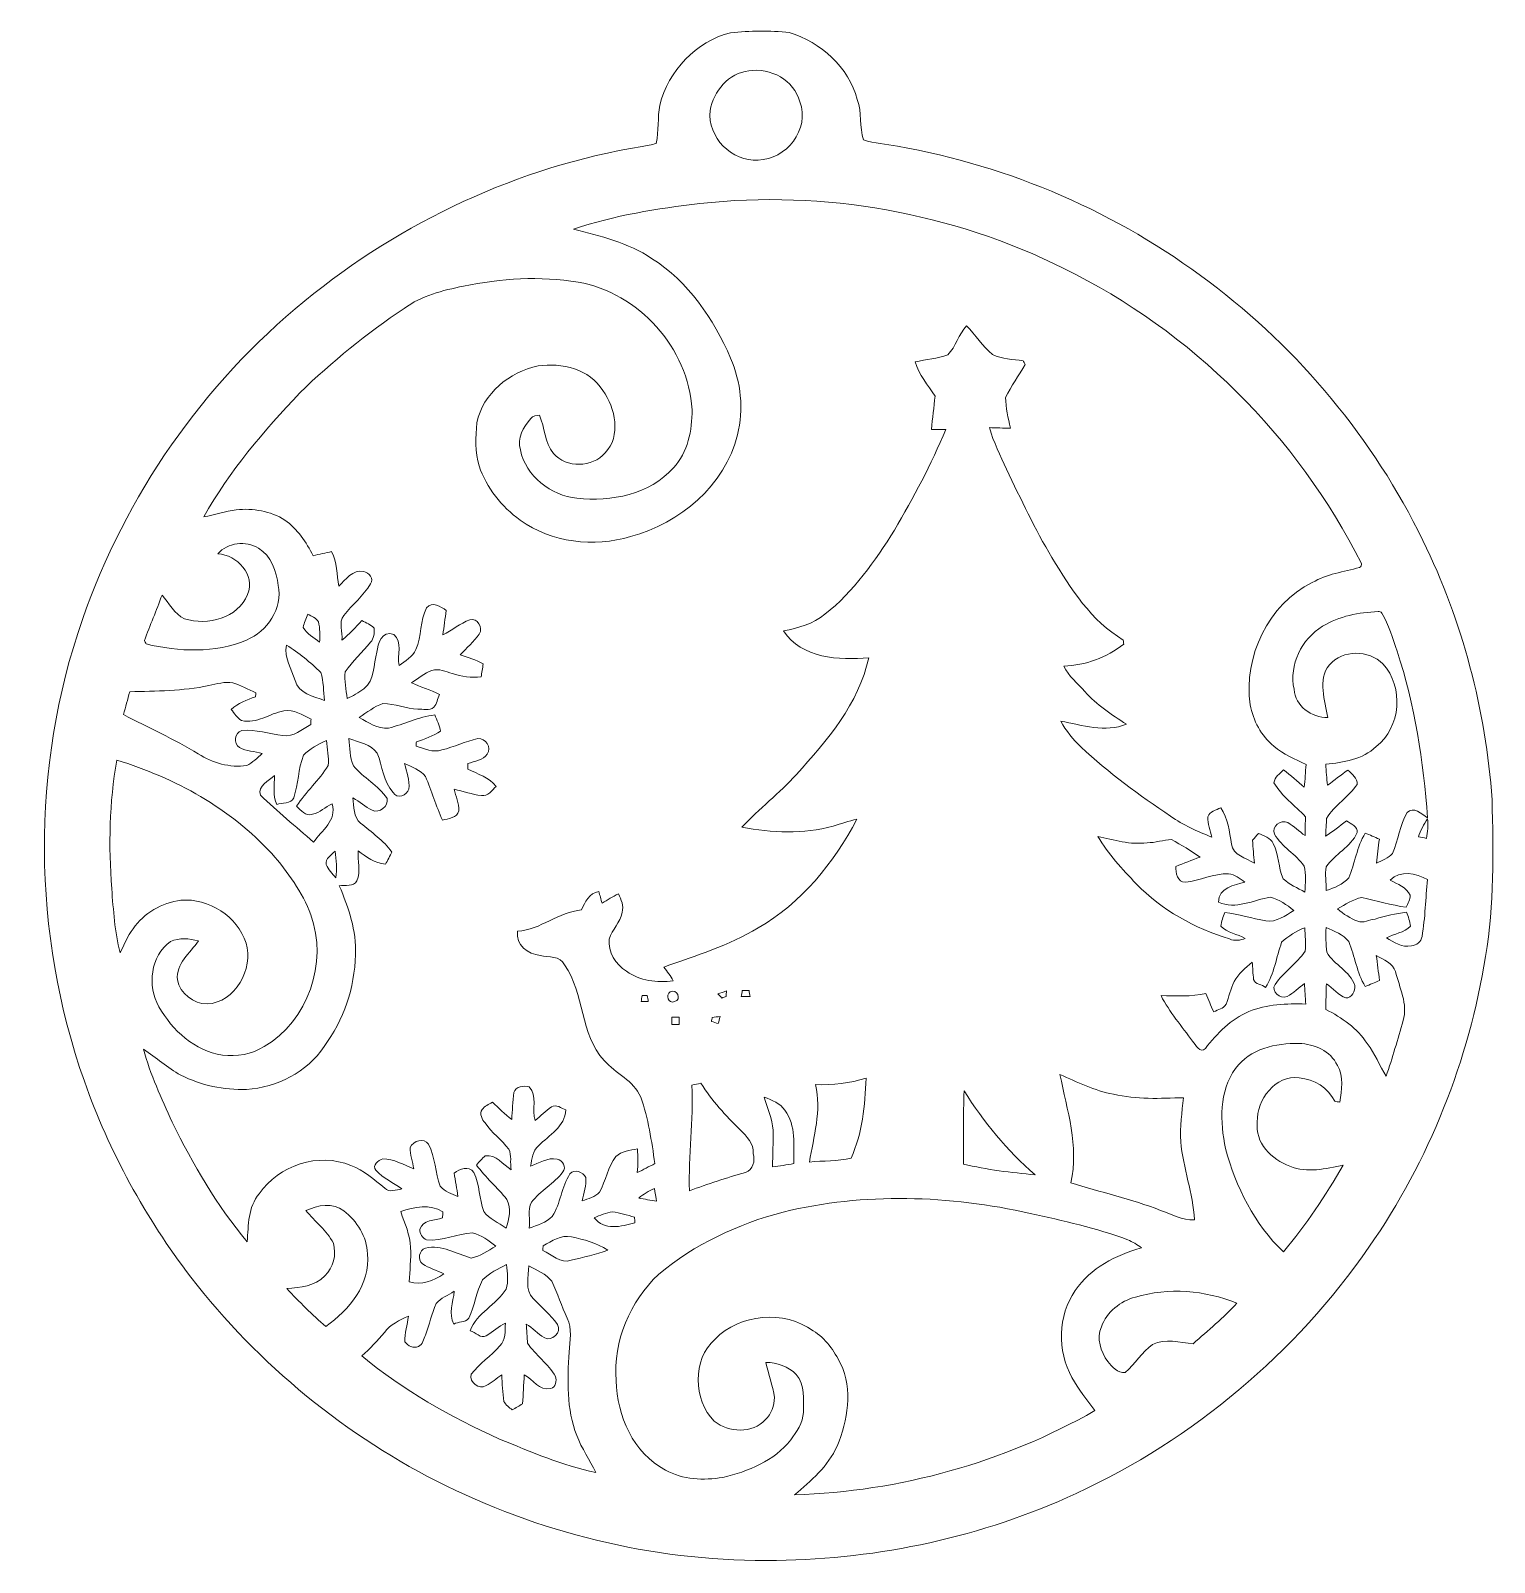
# Model space of a CAD drawing. Header units: centimetres. Extents: x -15.6 to 15.3, y -16.2 to 16.2.
import ezdxf

# ---------------------------------------------------------------- set-up
doc = ezdxf.new("R2010")
doc.units = ezdxf.units.CM
doc.header["$MEASUREMENT"] = 0
doc.layers.add('Layer 1', color=7, linetype='Continuous')

msp = doc.modelspace()

# ---------------------------------------------------------------- linework, layer by layer
at = {"layer": 'Layer 1', "lineweight": 9}
for points, knots in [([(-0.80467, 16.12248), (-0.39263, 16.16622), (0.02506, 16.16764), (0.43746, 16.12918), (0.43746, 16.12918), (1.10386, 15.92069), (1.69017, 15.4007), (1.87291, 14.71172), (1.87291, 14.71172), (1.97628, 14.43726), (1.91701, 14.13317), (2.00415, 13.85729), (2.00415, 13.85729), (2.23663, 13.78533), (2.48287, 13.77157), (2.7217, 13.72677), (2.7217, 13.72677), (5.10154, 13.30661), (7.3826, 12.32095), (9.30876, 10.85939), (9.30876, 10.85939), (11.21659, 9.42782), (12.78539, 7.54187), (13.8282, 5.39557), (13.8282, 5.39557), (14.67099, 3.68953), (15.15359, 1.81381), (15.29187, -0.08166), (15.29187, -0.08166), (15.31551, -1.18586), (15.33985, -2.29887), (15.15429, -3.39213), (15.15429, -3.39213), (14.80292, -5.58888), (13.96084, -7.70731), (12.68979, -9.53434), (12.68979, -9.53434), (11.13897, -11.77977), (8.97609, -13.59728), (6.49818, -14.74099), (6.49818, -14.74099), (4.52016, -15.65609), (2.34387, -16.12705), (0.16653, -16.15457), (0.16653, -16.15457), (-2.24259, -16.1962), (-4.65489, -15.63669), (-6.81706, -14.57765), (-6.81706, -14.57765), (-8.92209, -13.54719), (-10.7784, -12.02107), (-12.21386, -10.16969), (-12.21386, -10.16969), (-13.17059, -8.91733), (-13.93823, -7.51822), (-14.46317, -6.03196), (-14.46317, -6.03196), (-15.56595, -2.90565), (-15.59911, 0.59391), (-14.50338, 3.72693), (-14.50338, 3.72693), (-13.59639, 6.34489), (-11.95174, 8.70392), (-9.8065, 10.45687), (-9.8065, 10.45687), (-7.76251, 12.13221), (-5.28565, 13.29179), (-2.67369, 13.72077), (-2.67369, 13.72077), (-2.57667, 13.74335), (-2.46802, 13.74476), (-2.37453, 13.78639), (-2.37453, 13.78639), (-2.32655, 14.05344), (-2.34596, 14.32825), (-2.30045, 14.5953), (-2.30045, 14.5953), (-2.11806, 15.31744), (-1.5321, 15.94045), (-0.80467, 16.12248), (-0.80467, 16.12248), (-0.80467, 16.12248), (-0.80467, 16.12248), (-0.80467, 16.12248)], [0, 0, 0, 0, 0.04545455, 0.04545455, 0.04545455, 0.04545455, 0.09090909, 0.09090909, 0.09090909, 0.09090909, 0.13636364, 0.13636364, 0.13636364, 0.13636364, 0.18181818, 0.18181818, 0.18181818, 0.18181818, 0.22727273, 0.22727273, 0.22727273, 0.22727273, 0.27272727, 0.27272727, 0.27272727, 0.27272727, 0.31818182, 0.31818182, 0.31818182, 0.31818182, 0.36363636, 0.36363636, 0.36363636, 0.36363636, 0.40909091, 0.40909091, 0.40909091, 0.40909091, 0.45454545, 0.45454545, 0.45454545, 0.45454545, 0.5, 0.5, 0.5, 0.5, 0.54545455, 0.54545455, 0.54545455, 0.54545455, 0.59090909, 0.59090909, 0.59090909, 0.59090909, 0.63636364, 0.63636364, 0.63636364, 0.63636364, 0.68181818, 0.68181818, 0.68181818, 0.68181818, 0.72727273, 0.72727273, 0.72727273, 0.72727273, 0.77272727, 0.77272727, 0.77272727, 0.77272727, 0.81818182, 0.81818182, 0.81818182, 0.81818182, 0.86363636, 0.86363636, 0.86363636, 0.86363636, 0.90909091, 0.90909091, 0.90909091, 0.90909091, 1, 1, 1, 1]), ([(-0.41697, 15.3185), (-0.85018, 15.2737), (-1.1645, 14.88705), (-1.23576, 14.47854), (-1.23576, 14.47854), (-1.29856, 13.91938), (-0.77645, 13.39022), (-0.22188, 13.43325), (-0.22188, 13.43325), (0.36691, 13.43678), (0.88372, 14.09048), (0.65901, 14.66374), (0.65901, 14.66374), (0.54788, 15.11989), (0.03212, 15.3954), (-0.41697, 15.3185), (-0.41697, 15.3185), (-0.41697, 15.3185), (-0.41697, 15.3185), (-0.41697, 15.3185)], [0, 0, 0, 0, 0.16666667, 0.16666667, 0.16666667, 0.16666667, 0.33333333, 0.33333333, 0.33333333, 0.33333333, 0.5, 0.5, 0.5, 0.5, 0.66666667, 0.66666667, 0.66666667, 0.66666667, 1, 1, 1, 1]), ([(-1.45413, 12.51462), (-2.35513, 12.40949), (-3.25824, 12.26203), (-4.12113, 11.97593), (-4.12113, 11.97593), (-3.55528, 11.82282), (-2.96473, 11.68983), (-2.4726, 11.35469), (-2.4726, 11.35469), (-1.70037, 10.8608), (-1.15815, 10.0794), (-0.80432, 9.24649), (-0.80432, 9.24649), (-0.58665, 8.7399), (-0.52068, 8.16664), (-0.66109, 7.62971), (-0.66109, 7.62971), (-0.91086, 6.54774), (-1.87994, 5.76563), (-2.91675, 5.476), (-2.91675, 5.476), (-3.69321, 5.24599), (-4.58856, 5.34547), (-5.25214, 5.82666), (-5.25214, 5.82666), (-5.64866, 6.10853), (-5.96087, 6.50893), (-6.12068, 6.96966), (-6.12068, 6.96966), (-6.21205, 7.26352), (-6.19194, 7.58067), (-6.16795, 7.883), (-6.16795, 7.883), (-6.03742, 8.50954), (-5.47686, 8.95368), (-4.8729, 9.08421), (-4.8729, 9.08421), (-4.37372, 9.15582), (-3.78106, 9.01824), (-3.50236, 8.5621), (-3.50236, 8.5621), (-3.23954, 8.19274), (-3.11607, 7.60501), (-3.45438, 7.24553), (-3.45438, 7.24553), (-3.72884, 6.93297), (-4.27424, 6.92098), (-4.54764, 7.23495), (-4.54764, 7.23495), (-4.73744, 7.46425), (-4.72544, 7.7807), (-4.84539, 8.03999), (-4.84539, 8.03999), (-4.91136, 8.03752), (-4.98332, 8.02658), (-5.02742, 7.97225), (-5.02742, 7.97225), (-5.18546, 7.7934), (-5.32446, 7.55633), (-5.24649, 7.30797), (-5.24649, 7.30797), (-5.13502, 6.75235), (-4.60126, 6.3456), (-4.05199, 6.28633), (-4.05199, 6.28633), (-3.33056, 6.20978), (-2.50964, 6.36253), (-2.01152, 6.93156), (-2.01152, 6.93156), (-1.70602, 7.26), (-1.61641, 7.7239), (-1.61818, 8.15852), (-1.61818, 8.15852), (-1.69543, 9.46168), (-2.74459, 10.63008), (-4.02906, 10.8548), (-4.02906, 10.8548), (-4.83198, 10.98639), (-5.65607, 10.93136), (-6.45053, 10.77014), (-6.45053, 10.77014), (-6.88726, 10.67735), (-7.34164, 10.57258), (-7.70324, 10.2953), (-7.70324, 10.2953), (-8.49452, 9.7746), (-9.229, 9.17205), (-9.90951, 8.51447), (-9.90951, 8.51447), (-10.66657, 7.70979), (-11.39859, 6.861), (-11.94081, 5.89439), (-11.94081, 5.89439), (-11.70938, 5.93708), (-11.48537, 6.01469), (-11.25148, 6.04574), (-11.25148, 6.04574), (-10.8987, 6.07678), (-10.52758, 6.01857), (-10.22454, 5.82701), (-10.22454, 5.82701), (-9.95749, 5.63863), (-9.77546, 5.35888), (-9.62658, 5.07277), (-9.62658, 5.07277), (-9.49676, 5.10417), (-9.36729, 5.13522), (-9.23606, 5.15956), (-9.23606, 5.15956), (-9.12176, 4.93378), (-9.12388, 4.67272), (-9.08648, 4.4279), (-9.08648, 4.4279), (-8.93902, 4.56513), (-8.79791, 4.7902), (-8.55943, 4.7401), (-8.55943, 4.7401), (-8.45501, 4.714), (-8.33365, 4.58559), (-8.41268, 4.47905), (-8.41268, 4.47905), (-8.56296, 4.22434), (-8.8032, 4.04266), (-8.98065, 3.80912), (-8.98065, 3.80912), (-9.09565, 3.66272), (-8.99688, 3.45705), (-9.01804, 3.28948), (-9.01804, 3.28948), (-8.86106, 3.40978), (-8.7337, 3.56253), (-8.59506, 3.70223), (-8.59506, 3.70223), (-8.50793, 3.65602), (-8.40844, 3.61721), (-8.33824, 3.54419), (-8.33824, 3.54419), (-8.33189, 3.43941), (-8.34353, 3.32723), (-8.41444, 3.24574), (-8.41444, 3.24574), (-8.58695, 3.03231), (-8.79262, 2.84604), (-8.95172, 2.62167), (-8.95172, 2.62167), (-8.97289, 2.43294), (-8.92597, 2.24209), (-8.9108, 2.05441), (-8.9108, 2.05441), (-8.78556, 2.10909), (-8.66879, 2.18106), (-8.55767, 2.26043), (-8.55767, 2.26043), (-8.31496, 2.44141), (-8.36152, 2.77795), (-8.28074, 3.03831), (-8.28074, 3.03831), (-8.26063, 3.2154), (-8.17314, 3.50644), (-7.92196, 3.40731), (-7.92196, 3.40731), (-7.72793, 3.25526), (-7.85881, 2.96634), (-7.81119, 2.75185), (-7.81119, 2.75185), (-7.67608, 2.84534), (-7.52932, 2.94094), (-7.45382, 3.09228), (-7.45382, 3.09228), (-7.33635, 3.37097), (-7.37198, 3.69941), (-7.23228, 3.96858), (-7.23228, 3.96858), (-7.11269, 4.11745), (-6.93171, 3.99927), (-6.81283, 3.91566), (-6.81283, 3.91566), (-6.83964, 3.74386), (-6.86504, 3.57135), (-6.88409, 3.39849), (-6.88409, 3.39849), (-6.69359, 3.50186), (-6.51791, 3.63732), (-6.31718, 3.72058), (-6.31718, 3.72058), (-6.15172, 3.76785), (-6.02896, 3.55089), (-6.11715, 3.41754), (-6.11715, 3.41754), (-6.23004, 3.25456), (-6.38561, 3.12579), (-6.5172, 2.97763), (-6.5172, 2.97763), (-6.3521, 2.92471), (-6.18559, 2.8725), (-6.03284, 2.7896), (-6.03284, 2.7896), (-6.04765, 2.69682), (-6.06282, 2.60439), (-6.07834, 2.51126), (-6.07834, 2.51126), (-6.28366, 2.4982), (-6.49392, 2.51161), (-6.68759, 2.58604), (-6.68759, 2.58604), (-6.828, 2.62379), (-6.9677, 2.69611), (-7.11728, 2.64672), (-7.11728, 2.64672), (-7.27885, 2.59486), (-7.40902, 2.47739), (-7.5519, 2.3899), (-7.5519, 2.3899), (-7.35787, 2.29677), (-7.14761, 2.24209), (-6.95747, 2.13978), (-6.95747, 2.13978), (-7.00403, 2.05864), (-7.0065, 1.94187), (-7.07741, 1.87132), (-7.07741, 1.87132), (-7.17054, 1.79335), (-7.30989, 1.83216), (-7.41573, 1.83286), (-7.41573, 1.83286), (-7.66549, 1.84486), (-7.90221, 1.94117), (-8.15233, 1.95069), (-8.15233, 1.95069), (-8.33683, 1.88649), (-8.4917, 1.76337), (-8.65256, 1.65683), (-8.65256, 1.65683), (-8.46206, 1.54958), (-8.26451, 1.40706), (-8.03485, 1.42999), (-8.03485, 1.42999), (-7.70606, 1.51113), (-7.39773, 1.66812), (-7.05836, 1.70939), (-7.05836, 1.70939), (-7.00403, 1.60003), (-6.96346, 1.48608), (-6.93383, 1.36684), (-6.93383, 1.36684), (-7.09434, 1.27018), (-7.26721, 1.19469), (-7.44571, 1.13754), (-7.44571, 1.13754), (-7.44748, 1.11567), (-7.451, 1.07122), (-7.45277, 1.04899), (-7.45277, 1.04899), (-7.27567, 0.99854), (-7.0954, 0.90294), (-6.90667, 0.97209), (-6.90667, 0.97209), (-6.64667, 1.02782), (-6.40678, 1.15694), (-6.14573, 1.20809), (-6.14573, 1.20809), (-5.98274, 1.22714), (-5.84586, 1.01865), (-5.94641, 0.88319), (-5.94641, 0.88319), (-6.03742, 0.74842), (-6.21346, 0.73255), (-6.35457, 0.68069), (-6.35457, 0.68069), (-6.35598, 0.64118), (-6.35704, 0.60096), (-6.3581, 0.56075), (-6.3581, 0.56075), (-6.14502, 0.46479), (-5.91395, 0.38401), (-5.75908, 0.19986), (-5.75908, 0.19986), (-5.84339, 0.11201), (-5.93476, -0.00723), (-6.07129, 0.00371), (-6.07129, 0.00371), (-6.26779, 0.02699), (-6.45441, 0.09755), (-6.64667, 0.13953), (-6.64667, 0.13953), (-6.6121, -0.01111), (-6.53872, -0.15892), (-6.54966, -0.31661), (-6.54966, -0.31661), (-6.57576, -0.4736), (-6.7839, -0.47642), (-6.89467, -0.51699), (-6.89467, -0.51699), (-7.02696, -0.2136), (-7.12398, 0.10319), (-7.25309, 0.40729), (-7.25309, 0.40729), (-7.36246, 0.54558), (-7.53355, 0.61543), (-7.69336, 0.68034), (-7.69336, 0.68034), (-7.65209, 0.50395), (-7.57765, 0.33003), (-7.60552, 0.14412), (-7.60552, 0.14412), (-7.63339, 0.00583), (-7.86269, -0.06861), (-7.9396, 0.06756), (-7.9396, 0.06756), (-8.15056, 0.3004), (-8.15973, 0.62495), (-8.27121, 0.90118), (-8.27121, 0.90118), (-8.40633, 1.09203), (-8.66209, 1.13648), (-8.87129, 1.20774), (-8.87129, 1.20774), (-8.84906, 1.01689), (-8.85471, 0.81581), (-8.77709, 0.63695), (-8.77709, 0.63695), (-8.56437, 0.38012), (-8.25181, 0.22032), (-8.06272, -0.05697), (-8.06272, -0.05697), (-8.02603, -0.21325), (-8.22958, -0.3847), (-8.37987, -0.30215), (-8.37987, -0.30215), (-8.52698, -0.23512), (-8.64939, -0.12611), (-8.78627, -0.04215), (-8.78627, -0.04215), (-8.76016, -0.2256), (-8.78591, -0.45384), (-8.62328, -0.57908), (-8.62328, -0.57908), (-8.39398, -0.7724), (-8.13892, -0.94209), (-7.96253, -1.19009), (-7.96253, -1.19009), (-7.99604, -1.25324), (-8.06272, -1.37953), (-8.09623, -1.44233), (-8.09623, -1.44233), (-8.3266, -1.42998), (-8.50263, -1.28922), (-8.67867, -1.15905), (-8.67867, -1.15905), (-8.68855, -1.3693), (-8.62117, -1.59437), (-8.70125, -1.79687), (-8.70125, -1.79687), (-8.77604, -1.92598), (-8.94854, -1.88259), (-9.07449, -1.90235), (-9.07449, -1.90235), (-8.87905, -2.36272), (-8.70901, -2.85203), (-8.73441, -3.35967), (-8.73441, -3.35967), (-8.74676, -4.05535), (-8.987, -4.73868), (-9.39551, -5.29995), (-9.39551, -5.29995), (-9.75958, -5.83653), (-10.39282, -6.16496), (-11.03558, -6.20236), (-11.03558, -6.20236), (-11.51394, -6.21647), (-12.00007, -6.12157), (-12.42588, -5.89967), (-12.42588, -5.89967), (-12.71021, -5.75045), (-12.9434, -5.52643), (-13.21186, -5.35357), (-13.21186, -5.35357), (-13.07675, -5.89085), (-12.82487, -6.39039), (-12.61003, -6.89839), (-12.61003, -6.89839), (-12.16623, -7.78809), (-11.65999, -8.65557), (-11.02288, -9.4211), (-11.02288, -9.4211), (-10.99148, -9.0722), (-11.00947, -8.68979), (-10.76641, -8.40828), (-10.76641, -8.40828), (-10.35366, -7.80044), (-9.5144, -7.52915), (-8.82966, -7.80961), (-8.82966, -7.80961), (-8.55343, -7.9098), (-8.33577, -8.10841), (-8.11317, -8.29186), (-8.11317, -8.29186), (-8.01545, -8.38781), (-7.86975, -8.32396), (-7.75122, -8.30703), (-7.75122, -8.30703), (-7.92972, -8.17156), (-8.15056, -8.08019), (-8.3012, -7.91298), (-8.3012, -7.91298), (-8.38586, -7.80432), (-8.24899, -7.70272), (-8.15444, -7.66885), (-8.15444, -7.66885), (-7.91949, -7.67273), (-7.71488, -7.79726), (-7.5018, -7.88123), (-7.5018, -7.88123), (-7.52156, -7.72988), (-7.58647, -7.58383), (-7.57871, -7.43002), (-7.57871, -7.43002), (-7.50992, -7.29032), (-7.28626, -7.2106), (-7.18642, -7.36158), (-7.18642, -7.36158), (-7.04178, -7.63604), (-7.05236, -7.96342), (-6.93983, -8.24988), (-6.93983, -8.24988), (-6.84811, -8.36418), (-6.69959, -8.41074), (-6.56906, -8.46543), (-6.56906, -8.46543), (-6.59023, -8.29962), (-6.62162, -8.13523), (-6.64914, -7.97083), (-6.64914, -7.97083), (-6.52143, -7.88334), (-6.35281, -7.8082), (-6.22828, -7.95637), (-6.22828, -7.95637), (-6.10798, -8.21389), (-6.11503, -8.5127), (-6.02225, -8.7794), (-6.02225, -8.7794), (-5.90407, -8.94026), (-5.70863, -9.01823), (-5.55024, -9.13359), (-5.55024, -9.13359), (-5.47474, -8.94556), (-5.4444, -8.71554), (-5.53119, -8.52857), (-5.53119, -8.52857), (-5.73262, -8.27598), (-5.98486, -8.06679), (-6.17183, -7.8015), (-6.17183, -7.8015), (-6.11503, -7.73341), (-6.06141, -7.66109), (-5.99015, -7.60747), (-5.99015, -7.60747), (-5.7552, -7.57219), (-5.61973, -7.79303), (-5.44158, -7.89992), (-5.44158, -7.89992), (-5.47157, -7.75916), (-5.42359, -7.59477), (-5.49238, -7.4653), (-5.49238, -7.4653), (-5.64337, -7.26633), (-5.85045, -7.11781), (-5.99403, -6.91285), (-5.99403, -6.91285), (-6.05436, -6.84265), (-6.11927, -6.71776), (-6.05541, -6.62992), (-6.05541, -6.62992), (-6.00461, -6.55408), (-5.91466, -6.52021), (-5.83951, -6.47435), (-5.83951, -6.47435), (-5.70228, -6.59606), (-5.57458, -6.72835), (-5.43029, -6.84229), (-5.43029, -6.84229), (-5.42041, -6.65038), (-5.40489, -6.45918), (-5.38408, -6.26903), (-5.38408, -6.26903), (-5.34492, -6.13709), (-5.17629, -6.11839), (-5.06234, -6.14909), (-5.06234, -6.14909), (-4.88208, -6.335), (-5.00943, -6.6338), (-4.93252, -6.86064), (-4.93252, -6.86064), (-4.82104, -6.76327), (-4.71556, -6.65673), (-4.5928, -6.57348), (-4.5928, -6.57348), (-4.4912, -6.50716), (-4.38148, -6.60311), (-4.28518, -6.63592), (-4.28518, -6.63592), (-4.30423, -6.99505), (-4.64183, -7.16897), (-4.8662, -7.39616), (-4.8662, -7.39616), (-4.99003, -7.50058), (-4.99461, -7.67591), (-5.03483, -7.82196), (-5.03483, -7.82196), (-4.84856, -7.76199), (-4.67464, -7.63393), (-4.46756, -7.67626), (-4.46756, -7.67626), (-4.35467, -7.70025), (-4.26895, -7.84736), (-4.34797, -7.94684), (-4.34797, -7.94684), (-4.53741, -8.19132), (-4.8221, -8.34372), (-5.01119, -8.58854), (-5.01119, -8.58854), (-5.1015, -8.754), (-5.03377, -8.9579), (-5.05882, -9.13676), (-5.05882, -9.13676), (-4.88948, -9.07291), (-4.70604, -9.01435), (-4.57234, -8.8877), (-4.57234, -8.8877), (-4.39524, -8.61324), (-4.38007, -8.26152), (-4.19945, -7.98988), (-4.19945, -7.98988), (-4.10385, -7.86994), (-3.92781, -7.95249), (-3.86572, -8.06467), (-3.86572, -8.06467), (-3.84561, -8.23083), (-3.91652, -8.39311), (-3.94016, -8.55715), (-3.94016, -8.55715), (-3.81175, -8.51517), (-3.66746, -8.47813), (-3.57433, -8.373), (-3.57433, -8.373), (-3.43957, -8.13135), (-3.40182, -7.84101), (-3.23037, -7.61876), (-3.23037, -7.61876), (-3.10584, -7.50975), (-2.92839, -7.49317), (-2.77493, -7.45648), (-2.77493, -7.45648), (-2.75835, -7.6237), (-2.75871, -7.79303), (-2.7774, -7.96025), (-2.7774, -7.96025), (-2.65217, -7.89816), (-2.52764, -7.83501), (-2.40381, -7.7694), (-2.40381, -7.7694), (-2.47543, -7.29703), (-2.53822, -6.81795), (-2.70473, -6.36746), (-2.70473, -6.36746), (-2.85254, -6.01256), (-3.23637, -5.87039), (-3.47414, -5.59135), (-3.47414, -5.59135), (-3.99801, -5.03396), (-3.88089, -4.18164), (-4.31481, -3.57381), (-4.31481, -3.57381), (-4.40124, -3.36708), (-4.6563, -3.42494), (-4.82669, -3.37378), (-4.82669, -3.37378), (-5.08281, -3.34098), (-5.34986, -3.15471), (-5.30682, -2.86226), (-5.30682, -2.86226), (-4.81399, -2.82874), (-4.44251, -2.44986), (-3.95251, -2.41176), (-3.95251, -2.41176), (-3.88266, -2.24207), (-3.79376, -2.05722), (-3.5895, -2.01947), (-3.5895, -2.01947), (-3.56657, -2.10202), (-3.54328, -2.18528), (-3.52141, -2.26853), (-3.52141, -2.26853), (-3.40888, -2.19798), (-3.29458, -2.13095), (-3.17639, -2.07062), (-3.17639, -2.07062), (-3.11819, -2.19233), (-3.05151, -2.3218), (-3.09843, -2.46326), (-3.09843, -2.46326), (-3.13724, -2.67281), (-3.30833, -2.82557), (-3.37148, -3.02559), (-3.37148, -3.02559), (-3.40076, -3.30111), (-3.22896, -3.56358), (-3.00353, -3.70681), (-3.00353, -3.70681), (-2.72343, -3.91353), (-2.35619, -3.9534), (-2.01893, -3.90965), (-2.01893, -3.90965), (-2.06726, -3.80206), (-2.14664, -3.71316), (-2.21296, -3.61685), (-2.21296, -3.61685), (-1.53633, -3.37837), (-0.84348, -3.16282), (-0.224, -2.79205), (-0.224, -2.79205), (0.69217, -2.26924), (1.38079, -1.41798), (1.86515, -0.49371), (1.86515, -0.49371), (1.69547, -0.53498), (1.53001, -0.59037), (1.36244, -0.6394), (1.36244, -0.6394), (0.73521, -0.81826), (0.0674, -0.77593), (-0.56796, -0.66339), (-0.56796, -0.66339), (-0.20248, -0.27251), (0.22967, 0.05239), (0.58633, 0.4528), (0.58633, 0.4528), (1.23932, 1.16682), (1.9029, 1.94752), (2.11704, 2.91589), (2.11704, 2.91589), (1.48874, 2.86403), (0.69781, 2.89649), (0.3154, 3.48527), (0.3154, 3.48527), (0.62655, 3.54348), (0.93946, 3.63238), (1.18994, 3.83558), (1.18994, 3.83558), (1.79883, 4.31536), (2.24933, 4.96235), (2.65714, 5.61288), (2.65714, 5.61288), (3.06036, 6.30009), (3.44101, 7.00423), (3.74405, 7.74154), (3.74405, 7.74154), (3.64315, 7.74119), (3.54296, 7.73942), (3.44242, 7.7426), (3.44242, 7.7426), (3.46218, 7.97825), (3.49393, 8.21214), (3.51756, 8.44709), (3.51756, 8.44709), (3.36164, 8.6771), (3.18313, 8.89971), (3.09776, 9.16817), (3.09776, 9.16817), (3.32601, 9.22356), (3.56836, 9.23202), (3.78779, 9.31845), (3.78779, 9.31845), (3.95889, 9.49202), (4.01886, 9.74779), (4.18149, 9.93158), (4.18149, 9.93158), (4.37411, 9.7365), (4.52263, 9.50049), (4.73288, 9.32269), (4.73288, 9.32269), (4.93432, 9.22744), (5.16186, 9.2232), (5.37882, 9.19145), (5.37882, 9.19145), (5.3894, 9.1717), (5.41092, 9.13254), (5.42151, 9.11314), (5.42151, 9.11314), (5.28639, 8.8796), (5.12941, 8.65876), (5.00911, 8.41746), (5.00911, 8.41746), (5.01193, 8.19803), (5.06485, 7.98354), (5.11071, 7.76976), (5.11071, 7.76976), (4.96184, 7.76976), (4.81332, 7.77505), (4.66515, 7.77929), (4.66515, 7.77929), (4.75476, 7.47343), (4.9001, 7.18838), (5.03098, 6.89875), (5.03098, 6.89875), (5.33155, 6.26869), (5.62612, 5.63404), (5.98912, 5.03609), (5.98912, 5.03609), (6.38177, 4.37427), (6.82062, 3.69553), (7.49654, 3.29125), (7.49654, 3.29125), (7.49831, 3.26973), (7.50254, 3.22634), (7.50466, 3.20446), (7.50466, 3.20446), (7.13953, 2.92471), (6.70033, 2.7522), (6.23713, 2.74197), (6.23713, 2.74197), (6.33873, 2.52925), (6.52993, 2.37685), (6.6841, 2.20293), (6.6841, 2.20293), (6.93457, 1.92282), (7.24642, 1.71257), (7.56251, 1.51395), (7.56251, 1.51395), (7.11872, 1.32839), (6.62518, 1.49102), (6.17539, 1.57957), (6.17539, 1.57957), (6.28158, 1.37108), (6.4368, 1.19151), (6.60402, 1.02924), (6.60402, 1.02924), (7.1861, 0.48384), (7.83486, 0.015), (8.49491, -0.43126), (8.49491, -0.43126), (8.76443, -0.61471), (9.0597, -0.76005), (9.36662, -0.87012), (9.36662, -0.87012), (9.32605, -0.73113), (9.28442, -0.59072), (9.28407, -0.44467), (9.28407, -0.44467), (9.31652, -0.32296), (9.46046, -0.3018), (9.55747, -0.25382), (9.55747, -0.25382), (9.71269, -0.48206), (9.73951, -0.75547), (9.78396, -1.01935), (9.78396, -1.01935), (9.81923, -1.25606), (10.09052, -1.31815), (10.26656, -1.42151), (10.26656, -1.42151), (10.2528, -1.261), (10.2401, -1.10048), (10.2281, -0.94032), (10.2281, -0.94032), (10.26973, -0.89129), (10.31136, -0.84225), (10.35334, -0.79321), (10.35334, -0.79321), (10.46764, -0.84155), (10.60593, -0.88952), (10.66766, -1.00841), (10.66766, -1.00841), (10.79078, -1.23948), (10.76785, -1.51958), (10.87686, -1.75418), (10.87686, -1.75418), (11.01233, -1.8706), (11.17602, -1.94997), (11.33371, -2.03323), (11.33371, -2.03323), (11.34641, -1.85049), (11.35911, -1.65999), (11.32136, -1.4829), (11.32136, -1.4829), (11.13897, -1.23489), (10.8497, -1.07791), (10.69165, -0.80909), (10.69165, -0.80909), (10.62498, -0.65034), (10.82571, -0.48983), (10.9707, -0.56673), (10.9707, -0.56673), (11.10546, -0.64046), (11.21412, -0.75159), (11.33865, -0.84119), (11.33865, -0.84119), (11.34076, -0.741), (11.34429, -0.54133), (11.34641, -0.44114), (11.34641, -0.44114), (11.12028, -0.20796), (10.84652, -0.00652), (10.68036, 0.2757), (10.68036, 0.2757), (10.69553, 0.39529), (10.80419, 0.46867), (10.88356, 0.54699), (10.88356, 0.54699), (11.03879, 0.43657), (11.17602, 0.30357), (11.32171, 0.1808), (11.32171, 0.1808), (11.33935, 0.34026), (11.3457, 0.50148), (11.35876, 0.66058), (11.35876, 0.66058), (11.12557, 0.77735), (10.87862, 0.87684), (10.68036, 1.04934), (10.68036, 1.04934), (10.40978, 1.26524), (10.24292, 1.58909), (10.1773, 1.92459), (10.1773, 1.92459), (10.04113, 2.93917), (10.5516, 4.05078), (11.49105, 4.50516), (11.49105, 4.50516), (11.79655, 4.68719), (12.15145, 4.72987), (12.48764, 4.82442), (12.48764, 4.82442), (12.52081, 4.83077), (12.54374, 4.88086), (12.52786, 4.91085), (12.52786, 4.91085), (11.18096, 7.59408), (8.93835, 9.82116), (6.24101, 11.14196), (6.24101, 11.14196), (3.87704, 12.322), (1.17194, 12.8046), (-1.45413, 12.51462), (-1.45413, 12.51462), (-1.45413, 12.51462), (-1.45413, 12.51462), (-1.45413, 12.51462)], [0, 0, 0, 0, 0.00469484, 0.00469484, 0.00469484, 0.00469484, 0.00938967, 0.00938967, 0.00938967, 0.00938967, 0.01408451, 0.01408451, 0.01408451, 0.01408451, 0.01877934, 0.01877934, 0.01877934, 0.01877934, 0.02347418, 0.02347418, 0.02347418, 0.02347418, 0.02816901, 0.02816901, 0.02816901, 0.02816901, 0.03286385, 0.03286385, 0.03286385, 0.03286385, 0.03755869, 0.03755869, 0.03755869, 0.03755869, 0.04225352, 0.04225352, 0.04225352, 0.04225352, 0.04694836, 0.04694836, 0.04694836, 0.04694836, 0.05164319, 0.05164319, 0.05164319, 0.05164319, 0.05633803, 0.05633803, 0.05633803, 0.05633803, 0.06103286, 0.06103286, 0.06103286, 0.06103286, 0.0657277, 0.0657277, 0.0657277, 0.0657277, 0.07042254, 0.07042254, 0.07042254, 0.07042254, 0.07511737, 0.07511737, 0.07511737, 0.07511737, 0.07981221, 0.07981221, 0.07981221, 0.07981221, 0.08450704, 0.08450704, 0.08450704, 0.08450704, 0.08920188, 0.08920188, 0.08920188, 0.08920188, 0.09389671, 0.09389671, 0.09389671, 0.09389671, 0.09859155, 0.09859155, 0.09859155, 0.09859155, 0.10328638, 0.10328638, 0.10328638, 0.10328638, 0.10798122, 0.10798122, 0.10798122, 0.10798122, 0.11267606, 0.11267606, 0.11267606, 0.11267606, 0.11737089, 0.11737089, 0.11737089, 0.11737089, 0.12206573, 0.12206573, 0.12206573, 0.12206573, 0.12676056, 0.12676056, 0.12676056, 0.12676056, 0.1314554, 0.1314554, 0.1314554, 0.1314554, 0.13615023, 0.13615023, 0.13615023, 0.13615023, 0.14084507, 0.14084507, 0.14084507, 0.14084507, 0.14553991, 0.14553991, 0.14553991, 0.14553991, 0.15023474, 0.15023474, 0.15023474, 0.15023474, 0.15492958, 0.15492958, 0.15492958, 0.15492958, 0.15962441, 0.15962441, 0.15962441, 0.15962441, 0.16431925, 0.16431925, 0.16431925, 0.16431925, 0.16901408, 0.16901408, 0.16901408, 0.16901408, 0.17370892, 0.17370892, 0.17370892, 0.17370892, 0.17840376, 0.17840376, 0.17840376, 0.17840376, 0.18309859, 0.18309859, 0.18309859, 0.18309859, 0.18779343, 0.18779343, 0.18779343, 0.18779343, 0.19248826, 0.19248826, 0.19248826, 0.19248826, 0.1971831, 0.1971831, 0.1971831, 0.1971831, 0.20187793, 0.20187793, 0.20187793, 0.20187793, 0.20657277, 0.20657277, 0.20657277, 0.20657277, 0.21126761, 0.21126761, 0.21126761, 0.21126761, 0.21596244, 0.21596244, 0.21596244, 0.21596244, 0.22065728, 0.22065728, 0.22065728, 0.22065728, 0.22535211, 0.22535211, 0.22535211, 0.22535211, 0.23004695, 0.23004695, 0.23004695, 0.23004695, 0.23474178, 0.23474178, 0.23474178, 0.23474178, 0.23943662, 0.23943662, 0.23943662, 0.23943662, 0.24413146, 0.24413146, 0.24413146, 0.24413146, 0.24882629, 0.24882629, 0.24882629, 0.24882629, 0.25352113, 0.25352113, 0.25352113, 0.25352113, 0.25821596, 0.25821596, 0.25821596, 0.25821596, 0.2629108, 0.2629108, 0.2629108, 0.2629108, 0.26760563, 0.26760563, 0.26760563, 0.26760563, 0.27230047, 0.27230047, 0.27230047, 0.27230047, 0.27699531, 0.27699531, 0.27699531, 0.27699531, 0.28169014, 0.28169014, 0.28169014, 0.28169014, 0.28638498, 0.28638498, 0.28638498, 0.28638498, 0.29107981, 0.29107981, 0.29107981, 0.29107981, 0.29577465, 0.29577465, 0.29577465, 0.29577465, 0.30046948, 0.30046948, 0.30046948, 0.30046948, 0.30516432, 0.30516432, 0.30516432, 0.30516432, 0.30985915, 0.30985915, 0.30985915, 0.30985915, 0.31455399, 0.31455399, 0.31455399, 0.31455399, 0.31924883, 0.31924883, 0.31924883, 0.31924883, 0.32394366, 0.32394366, 0.32394366, 0.32394366, 0.3286385, 0.3286385, 0.3286385, 0.3286385, 0.33333333, 0.33333333, 0.33333333, 0.33333333, 0.33802817, 0.33802817, 0.33802817, 0.33802817, 0.342723, 0.342723, 0.342723, 0.342723, 0.34741784, 0.34741784, 0.34741784, 0.34741784, 0.35211268, 0.35211268, 0.35211268, 0.35211268, 0.35680751, 0.35680751, 0.35680751, 0.35680751, 0.36150235, 0.36150235, 0.36150235, 0.36150235, 0.36619718, 0.36619718, 0.36619718, 0.36619718, 0.37089202, 0.37089202, 0.37089202, 0.37089202, 0.37558685, 0.37558685, 0.37558685, 0.37558685, 0.38028169, 0.38028169, 0.38028169, 0.38028169, 0.38497653, 0.38497653, 0.38497653, 0.38497653, 0.38967136, 0.38967136, 0.38967136, 0.38967136, 0.3943662, 0.3943662, 0.3943662, 0.3943662, 0.39906103, 0.39906103, 0.39906103, 0.39906103, 0.40375587, 0.40375587, 0.40375587, 0.40375587, 0.4084507, 0.4084507, 0.4084507, 0.4084507, 0.41314554, 0.41314554, 0.41314554, 0.41314554, 0.41784038, 0.41784038, 0.41784038, 0.41784038, 0.42253521, 0.42253521, 0.42253521, 0.42253521, 0.42723005, 0.42723005, 0.42723005, 0.42723005, 0.43192488, 0.43192488, 0.43192488, 0.43192488, 0.43661972, 0.43661972, 0.43661972, 0.43661972, 0.44131455, 0.44131455, 0.44131455, 0.44131455, 0.44600939, 0.44600939, 0.44600939, 0.44600939, 0.45070423, 0.45070423, 0.45070423, 0.45070423, 0.45539906, 0.45539906, 0.45539906, 0.45539906, 0.4600939, 0.4600939, 0.4600939, 0.4600939, 0.46478873, 0.46478873, 0.46478873, 0.46478873, 0.46948357, 0.46948357, 0.46948357, 0.46948357, 0.4741784, 0.4741784, 0.4741784, 0.4741784, 0.47887324, 0.47887324, 0.47887324, 0.47887324, 0.48356808, 0.48356808, 0.48356808, 0.48356808, 0.48826291, 0.48826291, 0.48826291, 0.48826291, 0.49295775, 0.49295775, 0.49295775, 0.49295775, 0.49765258, 0.49765258, 0.49765258, 0.49765258, 0.50234742, 0.50234742, 0.50234742, 0.50234742, 0.50704225, 0.50704225, 0.50704225, 0.50704225, 0.51173709, 0.51173709, 0.51173709, 0.51173709, 0.51643192, 0.51643192, 0.51643192, 0.51643192, 0.52112676, 0.52112676, 0.52112676, 0.52112676, 0.5258216, 0.5258216, 0.5258216, 0.5258216, 0.53051643, 0.53051643, 0.53051643, 0.53051643, 0.53521127, 0.53521127, 0.53521127, 0.53521127, 0.5399061, 0.5399061, 0.5399061, 0.5399061, 0.54460094, 0.54460094, 0.54460094, 0.54460094, 0.54929577, 0.54929577, 0.54929577, 0.54929577, 0.55399061, 0.55399061, 0.55399061, 0.55399061, 0.55868545, 0.55868545, 0.55868545, 0.55868545, 0.56338028, 0.56338028, 0.56338028, 0.56338028, 0.56807512, 0.56807512, 0.56807512, 0.56807512, 0.57276995, 0.57276995, 0.57276995, 0.57276995, 0.57746479, 0.57746479, 0.57746479, 0.57746479, 0.58215962, 0.58215962, 0.58215962, 0.58215962, 0.58685446, 0.58685446, 0.58685446, 0.58685446, 0.5915493, 0.5915493, 0.5915493, 0.5915493, 0.59624413, 0.59624413, 0.59624413, 0.59624413, 0.60093897, 0.60093897, 0.60093897, 0.60093897, 0.6056338, 0.6056338, 0.6056338, 0.6056338, 0.61032864, 0.61032864, 0.61032864, 0.61032864, 0.61502347, 0.61502347, 0.61502347, 0.61502347, 0.61971831, 0.61971831, 0.61971831, 0.61971831, 0.62441315, 0.62441315, 0.62441315, 0.62441315, 0.62910798, 0.62910798, 0.62910798, 0.62910798, 0.63380282, 0.63380282, 0.63380282, 0.63380282, 0.63849765, 0.63849765, 0.63849765, 0.63849765, 0.64319249, 0.64319249, 0.64319249, 0.64319249, 0.64788732, 0.64788732, 0.64788732, 0.64788732, 0.65258216, 0.65258216, 0.65258216, 0.65258216, 0.657277, 0.657277, 0.657277, 0.657277, 0.66197183, 0.66197183, 0.66197183, 0.66197183, 0.66666667, 0.66666667, 0.66666667, 0.66666667, 0.6713615, 0.6713615, 0.6713615, 0.6713615, 0.67605634, 0.67605634, 0.67605634, 0.67605634, 0.68075117, 0.68075117, 0.68075117, 0.68075117, 0.68544601, 0.68544601, 0.68544601, 0.68544601, 0.69014085, 0.69014085, 0.69014085, 0.69014085, 0.69483568, 0.69483568, 0.69483568, 0.69483568, 0.69953052, 0.69953052, 0.69953052, 0.69953052, 0.70422535, 0.70422535, 0.70422535, 0.70422535, 0.70892019, 0.70892019, 0.70892019, 0.70892019, 0.71361502, 0.71361502, 0.71361502, 0.71361502, 0.71830986, 0.71830986, 0.71830986, 0.71830986, 0.72300469, 0.72300469, 0.72300469, 0.72300469, 0.72769953, 0.72769953, 0.72769953, 0.72769953, 0.73239437, 0.73239437, 0.73239437, 0.73239437, 0.7370892, 0.7370892, 0.7370892, 0.7370892, 0.74178404, 0.74178404, 0.74178404, 0.74178404, 0.74647887, 0.74647887, 0.74647887, 0.74647887, 0.75117371, 0.75117371, 0.75117371, 0.75117371, 0.75586854, 0.75586854, 0.75586854, 0.75586854, 0.76056338, 0.76056338, 0.76056338, 0.76056338, 0.76525822, 0.76525822, 0.76525822, 0.76525822, 0.76995305, 0.76995305, 0.76995305, 0.76995305, 0.77464789, 0.77464789, 0.77464789, 0.77464789, 0.77934272, 0.77934272, 0.77934272, 0.77934272, 0.78403756, 0.78403756, 0.78403756, 0.78403756, 0.78873239, 0.78873239, 0.78873239, 0.78873239, 0.79342723, 0.79342723, 0.79342723, 0.79342723, 0.79812207, 0.79812207, 0.79812207, 0.79812207, 0.8028169, 0.8028169, 0.8028169, 0.8028169, 0.80751174, 0.80751174, 0.80751174, 0.80751174, 0.81220657, 0.81220657, 0.81220657, 0.81220657, 0.81690141, 0.81690141, 0.81690141, 0.81690141, 0.82159624, 0.82159624, 0.82159624, 0.82159624, 0.82629108, 0.82629108, 0.82629108, 0.82629108, 0.83098592, 0.83098592, 0.83098592, 0.83098592, 0.83568075, 0.83568075, 0.83568075, 0.83568075, 0.84037559, 0.84037559, 0.84037559, 0.84037559, 0.84507042, 0.84507042, 0.84507042, 0.84507042, 0.84976526, 0.84976526, 0.84976526, 0.84976526, 0.85446009, 0.85446009, 0.85446009, 0.85446009, 0.85915493, 0.85915493, 0.85915493, 0.85915493, 0.86384977, 0.86384977, 0.86384977, 0.86384977, 0.8685446, 0.8685446, 0.8685446, 0.8685446, 0.87323944, 0.87323944, 0.87323944, 0.87323944, 0.87793427, 0.87793427, 0.87793427, 0.87793427, 0.88262911, 0.88262911, 0.88262911, 0.88262911, 0.88732394, 0.88732394, 0.88732394, 0.88732394, 0.89201878, 0.89201878, 0.89201878, 0.89201878, 0.89671362, 0.89671362, 0.89671362, 0.89671362, 0.90140845, 0.90140845, 0.90140845, 0.90140845, 0.90610329, 0.90610329, 0.90610329, 0.90610329, 0.91079812, 0.91079812, 0.91079812, 0.91079812, 0.91549296, 0.91549296, 0.91549296, 0.91549296, 0.92018779, 0.92018779, 0.92018779, 0.92018779, 0.92488263, 0.92488263, 0.92488263, 0.92488263, 0.92957746, 0.92957746, 0.92957746, 0.92957746, 0.9342723, 0.9342723, 0.9342723, 0.9342723, 0.93896714, 0.93896714, 0.93896714, 0.93896714, 0.94366197, 0.94366197, 0.94366197, 0.94366197, 0.94835681, 0.94835681, 0.94835681, 0.94835681, 0.95305164, 0.95305164, 0.95305164, 0.95305164, 0.95774648, 0.95774648, 0.95774648, 0.95774648, 0.96244131, 0.96244131, 0.96244131, 0.96244131, 0.96713615, 0.96713615, 0.96713615, 0.96713615, 0.97183099, 0.97183099, 0.97183099, 0.97183099, 0.97652582, 0.97652582, 0.97652582, 0.97652582, 0.98122066, 0.98122066, 0.98122066, 0.98122066, 0.98591549, 0.98591549, 0.98591549, 0.98591549, 0.99061033, 0.99061033, 0.99061033, 0.99061033, 1, 1, 1, 1]), ([(-11.64306, 5.11334), (-11.23948, 5.09041), (-10.8352, 4.66779), (-11.01476, 4.2568), (-11.01476, 4.2568), (-11.21373, 3.74951), (-11.86319, 3.58617), (-12.34438, 3.74174), (-12.34438, 3.74174), (-12.56275, 3.83911), (-12.66964, 4.06842), (-12.82134, 4.24057), (-12.82134, 4.24057), (-12.94093, 3.91813), (-13.07499, 3.60169), (-13.19528, 3.27961), (-13.19528, 3.27961), (-13.18611, 3.26197), (-13.16812, 3.22634), (-13.1593, 3.2087), (-13.1593, 3.2087), (-12.4668, 3.04395), (-11.70268, 3.0055), (-11.03769, 3.29231), (-11.03769, 3.29231), (-10.58896, 3.46693), (-10.27217, 3.96399), (-10.36424, 4.44695), (-10.36424, 4.44695), (-10.40305, 4.74152), (-10.50959, 5.07489), (-10.78228, 5.23188), (-10.78228, 5.23188), (-11.04828, 5.3938), (-11.43669, 5.35394), (-11.64306, 5.11334), (-11.64306, 5.11334), (-11.64306, 5.11334), (-11.64306, 5.11334), (-11.64306, 5.11334)], [0, 0, 0, 0, 0.09090909, 0.09090909, 0.09090909, 0.09090909, 0.18181818, 0.18181818, 0.18181818, 0.18181818, 0.27272727, 0.27272727, 0.27272727, 0.27272727, 0.36363636, 0.36363636, 0.36363636, 0.36363636, 0.45454545, 0.45454545, 0.45454545, 0.45454545, 0.54545455, 0.54545455, 0.54545455, 0.54545455, 0.63636364, 0.63636364, 0.63636364, 0.63636364, 0.72727273, 0.72727273, 0.72727273, 0.72727273, 0.81818182, 0.81818182, 0.81818182, 0.81818182, 1, 1, 1, 1]), ([(12.88099, 3.89344), (12.4753, 3.87509), (12.05937, 3.79819), (11.70942, 3.58229), (11.70942, 3.58229), (11.26739, 3.31277), (10.99363, 2.76631), (11.10652, 2.25126), (11.10652, 2.25126), (11.12239, 1.89636), (11.48117, 1.65189), (11.81631, 1.65224), (11.81631, 1.65224), (11.76904, 2.01349), (11.58982, 2.44776), (11.85264, 2.76878), (11.85264, 2.76878), (12.1391, 3.09228), (12.68202, 3.08805), (12.98506, 2.78889), (12.98506, 2.78889), (13.43027, 2.30488), (13.3643, 1.44304), (12.84042, 1.03947), (12.84042, 1.03947), (12.55432, 0.76606), (12.15321, 0.70327), (11.77644, 0.66976), (11.77644, 0.66976), (11.78315, 0.52053), (11.79691, 0.37131), (11.81243, 0.22243), (11.81243, 0.22243), (11.95601, 0.32968), (12.09677, 0.4408), (12.24387, 0.54346), (12.24387, 0.54346), (12.32607, 0.46021), (12.4566, 0.37589), (12.44143, 0.24254), (12.44143, 0.24254), (12.25975, -0.02451), (11.96059, -0.19631), (11.79408, -0.47571), (11.79408, -0.47571), (11.78844, -0.56955), (11.7775, -0.75758), (11.77186, -0.85142), (11.77186, -0.85142), (11.92779, -0.75617), (12.06784, -0.63799), (12.21318, -0.52757), (12.21318, -0.52757), (12.30208, -0.59248), (12.45731, -0.64328), (12.44249, -0.7784), (12.44249, -0.7784), (12.29644, -1.0832), (11.97188, -1.23101), (11.78385, -1.49806), (11.78385, -1.49806), (11.75563, -1.66352), (11.78738, -1.83285), (11.78667, -2.00042), (11.78667, -2.00042), (11.95848, -1.94468), (12.1391, -1.8706), (12.26292, -1.73548), (12.26292, -1.73548), (12.39381, -1.4261), (12.43155, -1.07932), (12.60935, -0.78757), (12.60935, -0.78757), (12.70707, -0.82673), (12.81255, -0.87118), (12.90921, -0.91845), (12.90921, -0.91845), (12.88805, -1.08743), (12.86335, -1.25641), (12.84677, -1.42575), (12.84677, -1.42575), (12.96284, -1.36189), (13.09866, -1.31744), (13.18826, -1.21655), (13.18826, -1.21655), (13.30785, -0.9375), (13.33713, -0.61788), (13.49447, -0.35471), (13.49447, -0.35471), (13.63594, -0.21148), (13.80351, -0.38858), (13.92839, -0.46478), (13.92839, -0.46478), (13.84019, 0.72655), (13.66381, 1.91965), (13.28281, 3.05559), (13.28281, 3.05559), (13.18367, 3.32547), (13.11771, 3.61263), (12.96001, 3.8571), (12.96001, 3.8571), (12.94273, 3.8885), (12.91662, 3.90049), (12.88099, 3.89344), (12.88099, 3.89344), (12.88099, 3.89344), (12.88099, 3.89344), (12.88099, 3.89344)], [0, 0, 0, 0, 0.03571429, 0.03571429, 0.03571429, 0.03571429, 0.07142857, 0.07142857, 0.07142857, 0.07142857, 0.10714286, 0.10714286, 0.10714286, 0.10714286, 0.14285714, 0.14285714, 0.14285714, 0.14285714, 0.17857143, 0.17857143, 0.17857143, 0.17857143, 0.21428571, 0.21428571, 0.21428571, 0.21428571, 0.25, 0.25, 0.25, 0.25, 0.28571429, 0.28571429, 0.28571429, 0.28571429, 0.32142857, 0.32142857, 0.32142857, 0.32142857, 0.35714286, 0.35714286, 0.35714286, 0.35714286, 0.39285714, 0.39285714, 0.39285714, 0.39285714, 0.42857143, 0.42857143, 0.42857143, 0.42857143, 0.46428571, 0.46428571, 0.46428571, 0.46428571, 0.5, 0.5, 0.5, 0.5, 0.53571429, 0.53571429, 0.53571429, 0.53571429, 0.57142857, 0.57142857, 0.57142857, 0.57142857, 0.60714286, 0.60714286, 0.60714286, 0.60714286, 0.64285714, 0.64285714, 0.64285714, 0.64285714, 0.67857143, 0.67857143, 0.67857143, 0.67857143, 0.71428571, 0.71428571, 0.71428571, 0.71428571, 0.75, 0.75, 0.75, 0.75, 0.78571429, 0.78571429, 0.78571429, 0.78571429, 0.82142857, 0.82142857, 0.82142857, 0.82142857, 0.85714286, 0.85714286, 0.85714286, 0.85714286, 0.89285714, 0.89285714, 0.89285714, 0.89285714, 0.92857143, 0.92857143, 0.92857143, 0.92857143, 1, 1, 1, 1]), ([(-9.74053, 3.83629), (-9.77475, 3.74492), (-9.81991, 3.65637), (-9.83543, 3.55936), (-9.83543, 3.55936), (-9.75923, 3.42283), (-9.61177, 3.34099), (-9.49218, 3.24362), (-9.49218, 3.24362), (-9.47736, 3.38932), (-9.48336, 3.53678), (-9.51652, 3.6793), (-9.51652, 3.6793), (-9.56591, 3.76079), (-9.66045, 3.79431), (-9.74053, 3.83629), (-9.74053, 3.83629), (-9.74053, 3.83629), (-9.74053, 3.83629), (-9.74053, 3.83629)], [0, 0, 0, 0, 0.16666667, 0.16666667, 0.16666667, 0.16666667, 0.33333333, 0.33333333, 0.33333333, 0.33333333, 0.5, 0.5, 0.5, 0.5, 0.66666667, 0.66666667, 0.66666667, 0.66666667, 1, 1, 1, 1]), ([(-10.1935, 3.18294), (-10.23689, 2.91977), (-10.09049, 2.676), (-10.00899, 2.43611), (-10.00899, 2.43611), (-9.93526, 2.15918), (-9.62094, 2.10344), (-9.38916, 2.01419), (-9.38916, 2.01419), (-9.4061, 2.21175), (-9.40786, 2.4153), (-9.46572, 2.60509), (-9.46572, 2.60509), (-9.68585, 2.82276), (-9.92856, 3.02172), (-10.1935, 3.18294), (-10.1935, 3.18294), (-10.1935, 3.18294), (-10.1935, 3.18294), (-10.1935, 3.18294)], [0, 0, 0, 0, 0.16666667, 0.16666667, 0.16666667, 0.16666667, 0.33333333, 0.33333333, 0.33333333, 0.33333333, 0.5, 0.5, 0.5, 0.5, 0.66666667, 0.66666667, 0.66666667, 0.66666667, 1, 1, 1, 1]), ([(-11.83356, 2.3324), (-12.38107, 2.20963), (-12.94622, 2.2188), (-13.50396, 2.19764), (-13.50396, 2.19764), (-13.54771, 2.03783), (-13.59216, 1.87731), (-13.6352, 1.7168), (-13.6352, 1.7168), (-13.10921, 1.43916), (-12.56275, 1.19963), (-12.05475, 0.88812), (-12.05475, 0.88812), (-11.75419, 0.69163), (-11.38941, 0.59144), (-11.03064, 0.63836), (-11.03064, 0.63836), (-10.90823, 0.70468), (-10.80557, 0.80169), (-10.70256, 0.89412), (-10.70256, 0.89412), (-10.86166, 0.94104), (-11.03805, 0.93892), (-11.1841, 1.02253), (-11.1841, 1.02253), (-11.32239, 1.10085), (-11.29558, 1.3418), (-11.13436, 1.37743), (-11.13436, 1.37743), (-10.84331, 1.40988), (-10.55615, 1.31181), (-10.26899, 1.27618), (-10.26899, 1.27618), (-10.03792, 1.23667), (-9.86259, 1.40706), (-9.67633, 1.50619), (-9.67633, 1.50619), (-9.67527, 1.53477), (-9.6735, 1.59227), (-9.67244, 1.62084), (-9.67244, 1.62084), (-9.85554, 1.7041), (-10.03686, 1.84098), (-10.24959, 1.79476), (-10.24959, 1.79476), (-10.55086, 1.74044), (-10.82285, 1.51219), (-11.14071, 1.59192), (-11.14071, 1.59192), (-11.23525, 1.64554), (-11.29416, 1.74079), (-11.35872, 1.8244), (-11.35872, 1.8244), (-11.21267, 1.95563), (-11.02958, 2.02971), (-10.84578, 2.09286), (-10.84578, 2.09286), (-10.84402, 2.11367), (-10.84049, 2.1553), (-10.83838, 2.17612), (-10.83838, 2.17612), (-10.99889, 2.25232), (-11.1587, 2.33028), (-11.32627, 2.38884), (-11.32627, 2.38884), (-11.49772, 2.41671), (-11.6667, 2.36379), (-11.83356, 2.3324), (-11.83356, 2.3324), (-11.83356, 2.3324), (-11.83356, 2.3324), (-11.83356, 2.3324)], [0, 0, 0, 0, 0.05263158, 0.05263158, 0.05263158, 0.05263158, 0.10526316, 0.10526316, 0.10526316, 0.10526316, 0.15789474, 0.15789474, 0.15789474, 0.15789474, 0.21052632, 0.21052632, 0.21052632, 0.21052632, 0.26315789, 0.26315789, 0.26315789, 0.26315789, 0.31578947, 0.31578947, 0.31578947, 0.31578947, 0.36842105, 0.36842105, 0.36842105, 0.36842105, 0.42105263, 0.42105263, 0.42105263, 0.42105263, 0.47368421, 0.47368421, 0.47368421, 0.47368421, 0.52631579, 0.52631579, 0.52631579, 0.52631579, 0.57894737, 0.57894737, 0.57894737, 0.57894737, 0.63157895, 0.63157895, 0.63157895, 0.63157895, 0.68421053, 0.68421053, 0.68421053, 0.68421053, 0.73684211, 0.73684211, 0.73684211, 0.73684211, 0.78947368, 0.78947368, 0.78947368, 0.78947368, 0.84210526, 0.84210526, 0.84210526, 0.84210526, 0.89473684, 0.89473684, 0.89473684, 0.89473684, 1, 1, 1, 1]), ([(-9.83331, 0.85637), (-9.94444, 0.56992), (-9.93985, 0.2503), (-10.03616, -0.0418), (-10.03616, -0.0418), (-10.08696, -0.1815), (-10.29757, -0.13246), (-10.39529, -0.18608), (-10.39529, -0.18608), (-10.48736, 0.00971), (-10.44432, 0.22314), (-10.44221, 0.43057), (-10.44221, 0.43057), (-10.56356, 0.3138), (-10.79922, 0.22067), (-10.74348, 0.0157), (-10.74348, 0.0157), (-10.38153, -0.32755), (-9.99665, -0.64822), (-9.6227, -0.97913), (-9.6227, -0.97913), (-9.44773, -0.73465), (-9.11611, -0.52334), (-9.2283, -0.17091), (-9.2283, -0.17091), (-9.37294, -0.23089), (-9.48618, -0.35895), (-9.6414, -0.39105), (-9.6414, -0.39105), (-9.79486, -0.43409), (-9.88199, -0.30426), (-9.9783, -0.22066), (-9.9783, -0.22066), (-9.77757, 0.08344), (-9.50452, 0.3325), (-9.30732, 0.63765), (-9.30732, 0.63765), (-9.29603, 0.81581), (-9.32566, 0.99325), (-9.34436, 1.16929), (-9.34436, 1.16929), (-9.5204, 1.09097), (-9.6989, 0.99502), (-9.83331, 0.85637), (-9.83331, 0.85637), (-9.83331, 0.85637), (-9.83331, 0.85637), (-9.83331, 0.85637)], [0, 0, 0, 0, 0.07692308, 0.07692308, 0.07692308, 0.07692308, 0.15384615, 0.15384615, 0.15384615, 0.15384615, 0.23076923, 0.23076923, 0.23076923, 0.23076923, 0.30769231, 0.30769231, 0.30769231, 0.30769231, 0.38461538, 0.38461538, 0.38461538, 0.38461538, 0.46153846, 0.46153846, 0.46153846, 0.46153846, 0.53846154, 0.53846154, 0.53846154, 0.53846154, 0.61538462, 0.61538462, 0.61538462, 0.61538462, 0.69230769, 0.69230769, 0.69230769, 0.69230769, 0.76923077, 0.76923077, 0.76923077, 0.76923077, 0.84615385, 0.84615385, 0.84615385, 0.84615385, 1, 1, 1, 1]), ([(-13.77631, 0.75301), (-13.93718, -0.14058), (-13.95129, -1.05745), (-13.88602, -1.96197), (-13.88602, -1.96197), (-13.84757, -2.41529), (-13.82288, -2.87354), (-13.70893, -3.31628), (-13.70893, -3.31628), (-13.61368, -3.14977), (-13.55723, -2.96103), (-13.43376, -2.8111), (-13.43376, -2.8111), (-13.20375, -2.47526), (-12.82346, -2.25583), (-12.42199, -2.20397), (-12.42199, -2.20397), (-11.8325, -2.16305), (-11.22784, -2.54193), (-11.04334, -3.10991), (-11.04334, -3.10991), (-10.88812, -3.65777), (-11.26735, -4.36615), (-11.86954, -4.39825), (-11.86954, -4.39825), (-12.16164, -4.39472), (-12.43611, -4.17741), (-12.49784, -3.8899), (-12.49784, -3.8899), (-12.52465, -3.54735), (-12.23149, -3.31805), (-12.05264, -3.06616), (-12.05264, -3.06616), (-12.24314, -3.01183), (-12.45551, -2.99525), (-12.64072, -3.0771), (-12.64072, -3.0771), (-13.07005, -3.38684), (-13.13919, -4.01196), (-12.8859, -4.4554), (-12.8859, -4.4554), (-12.60791, -4.9567), (-12.12813, -5.39449), (-11.54499, -5.48057), (-11.54499, -5.48057), (-11.24301, -5.51585), (-10.9241, -5.46329), (-10.66587, -5.29783), (-10.66587, -5.29783), (-9.72995, -4.76232), (-9.31367, -3.51913), (-9.67527, -2.51512), (-9.67527, -2.51512), (-9.86012, -2.03429), (-10.16175, -1.60743), (-10.499, -1.22184), (-10.499, -1.22184), (-11.37671, -0.26899), (-12.54476, 0.37836), (-13.77631, 0.75301), (-13.77631, 0.75301), (-13.77631, 0.75301), (-13.77631, 0.75301), (-13.77631, 0.75301)], [0, 0, 0, 0, 0.05882353, 0.05882353, 0.05882353, 0.05882353, 0.11764706, 0.11764706, 0.11764706, 0.11764706, 0.17647059, 0.17647059, 0.17647059, 0.17647059, 0.23529412, 0.23529412, 0.23529412, 0.23529412, 0.29411765, 0.29411765, 0.29411765, 0.29411765, 0.35294118, 0.35294118, 0.35294118, 0.35294118, 0.41176471, 0.41176471, 0.41176471, 0.41176471, 0.47058824, 0.47058824, 0.47058824, 0.47058824, 0.52941176, 0.52941176, 0.52941176, 0.52941176, 0.58823529, 0.58823529, 0.58823529, 0.58823529, 0.64705882, 0.64705882, 0.64705882, 0.64705882, 0.70588235, 0.70588235, 0.70588235, 0.70588235, 0.76470588, 0.76470588, 0.76470588, 0.76470588, 0.82352941, 0.82352941, 0.82352941, 0.82352941, 0.88235294, 0.88235294, 0.88235294, 0.88235294, 1, 1, 1, 1]), ([(13.73507, -0.86659), (13.79045, -0.87753), (13.84619, -0.88846), (13.90264, -0.89905), (13.90264, -0.89905), (13.92945, -0.76288), (13.94215, -0.62353), (13.92733, -0.48524), (13.92733, -0.48524), (13.84654, -0.60307), (13.77952, -0.73042), (13.73507, -0.86659), (13.73507, -0.86659), (13.73507, -0.86659), (13.73507, -0.86659), (13.73507, -0.86659)], [0, 0, 0, 0, 0.2, 0.2, 0.2, 0.2, 0.4, 0.4, 0.4, 0.4, 0.6, 0.6, 0.6, 0.6, 1, 1, 1, 1]), ([(6.95821, -0.85636), (7.17622, -1.22925), (7.47397, -1.54957), (7.77136, -1.86037), (7.77136, -1.86037), (8.31181, -2.41423), (9.00643, -2.80087), (9.74339, -3.02489), (9.74339, -3.02489), (9.8531, -3.07498), (9.96916, -3.05064), (10.07535, -3.01289), (10.07535, -3.01289), (9.90672, -2.91905), (9.69576, -2.89683), (9.55747, -2.7536), (9.55747, -2.7536), (9.57229, -2.65271), (9.60474, -2.55781), (9.64037, -2.46326), (9.64037, -2.46326), (9.93424, -2.50136), (10.21893, -2.5878), (10.50962, -2.64212), (10.50962, -2.64212), (10.73787, -2.68058), (10.91814, -2.52359), (11.10158, -2.42128), (11.10158, -2.42128), (10.95412, -2.3024), (10.78937, -2.19233), (10.60628, -2.14153), (10.60628, -2.14153), (10.24997, -2.19868), (9.86933, -2.41529), (9.50949, -2.24384), (9.50949, -2.24384), (9.51373, -1.92775), (9.84322, -1.89529), (10.06759, -1.82191), (10.06759, -1.82191), (9.9607, -1.7503), (9.85381, -1.66387), (9.72292, -1.64553), (9.72292, -1.64553), (9.40754, -1.64482), (9.1165, -1.78628), (8.80852, -1.82685), (8.80852, -1.82685), (8.63707, -1.82509), (8.60603, -1.62718), (8.60356, -1.49348), (8.60356, -1.49348), (8.77395, -1.42539), (8.94681, -1.36154), (9.11791, -1.29486), (9.11791, -1.29486), (8.92565, -1.16046), (8.72421, -1.03698), (8.51819, -0.92621), (8.51819, -0.92621), (8.34321, -0.92903), (8.17458, -0.99465), (7.9989, -0.99077), (7.9989, -0.99077), (7.6433, -1.03769), (7.29934, -0.93785), (6.95821, -0.85636), (6.95821, -0.85636), (6.95821, -0.85636), (6.95821, -0.85636), (6.95821, -0.85636)], [0, 0, 0, 0, 0.05263158, 0.05263158, 0.05263158, 0.05263158, 0.10526316, 0.10526316, 0.10526316, 0.10526316, 0.15789474, 0.15789474, 0.15789474, 0.15789474, 0.21052632, 0.21052632, 0.21052632, 0.21052632, 0.26315789, 0.26315789, 0.26315789, 0.26315789, 0.31578947, 0.31578947, 0.31578947, 0.31578947, 0.36842105, 0.36842105, 0.36842105, 0.36842105, 0.42105263, 0.42105263, 0.42105263, 0.42105263, 0.47368421, 0.47368421, 0.47368421, 0.47368421, 0.52631579, 0.52631579, 0.52631579, 0.52631579, 0.57894737, 0.57894737, 0.57894737, 0.57894737, 0.63157895, 0.63157895, 0.63157895, 0.63157895, 0.68421053, 0.68421053, 0.68421053, 0.68421053, 0.73684211, 0.73684211, 0.73684211, 0.73684211, 0.78947368, 0.78947368, 0.78947368, 0.78947368, 0.84210526, 0.84210526, 0.84210526, 0.84210526, 0.89473684, 0.89473684, 0.89473684, 0.89473684, 1, 1, 1, 1]), ([(-9.35353, -1.45079), (-9.30556, -1.55733), (-9.22124, -1.64306), (-9.14928, -1.73443), (-9.14928, -1.73443), (-9.11506, -1.54781), (-9.14151, -1.35766), (-9.16515, -1.17175), (-9.16515, -1.17175), (-9.2417, -1.249), (-9.37399, -1.3252), (-9.35353, -1.45079), (-9.35353, -1.45079), (-9.35353, -1.45079), (-9.35353, -1.45079), (-9.35353, -1.45079)], [0, 0, 0, 0, 0.2, 0.2, 0.2, 0.2, 0.4, 0.4, 0.4, 0.4, 0.6, 0.6, 0.6, 0.6, 1, 1, 1, 1]), ([(13.13499, -1.78381), (13.29092, -1.86495), (13.48212, -1.92951), (13.56115, -2.10096), (13.56115, -2.10096), (13.56503, -2.19198), (13.51141, -2.27241), (13.47824, -2.3539), (13.47824, -2.3539), (13.15898, -2.31192), (12.85136, -2.21526), (12.53774, -2.15), (12.53774, -2.15), (12.35006, -2.18104), (12.1899, -2.30063), (12.02515, -2.39024), (12.02515, -2.39024), (12.15109, -2.50031), (12.29573, -2.58709), (12.45166, -2.64918), (12.45166, -2.64918), (12.57231, -2.69751), (12.69896, -2.61778), (12.81679, -2.60261), (12.81679, -2.60261), (13.03516, -2.53664), (13.25882, -2.49043), (13.48459, -2.45691), (13.48459, -2.45691), (13.52093, -2.55428), (13.54915, -2.65165), (13.56644, -2.75536), (13.56644, -2.75536), (13.43027, -2.89189), (13.2253, -2.91729), (13.05738, -3.00125), (13.05738, -3.00125), (13.22072, -3.08909), (13.38723, -3.21609), (13.58549, -3.1667), (13.58549, -3.1667), (13.69767, -3.16459), (13.79539, -3.08168), (13.81162, -2.96985), (13.81162, -2.96985), (13.87971, -2.57263), (13.88288, -2.16799), (13.92768, -1.76794), (13.92768, -1.76794), (13.6825, -1.64094), (13.35089, -1.56051), (13.13499, -1.78381), (13.13499, -1.78381), (13.13499, -1.78381), (13.13499, -1.78381), (13.13499, -1.78381)], [0, 0, 0, 0, 0.06666667, 0.06666667, 0.06666667, 0.06666667, 0.13333333, 0.13333333, 0.13333333, 0.13333333, 0.2, 0.2, 0.2, 0.2, 0.26666667, 0.26666667, 0.26666667, 0.26666667, 0.33333333, 0.33333333, 0.33333333, 0.33333333, 0.4, 0.4, 0.4, 0.4, 0.46666667, 0.46666667, 0.46666667, 0.46666667, 0.53333333, 0.53333333, 0.53333333, 0.53333333, 0.6, 0.6, 0.6, 0.6, 0.66666667, 0.66666667, 0.66666667, 0.66666667, 0.73333333, 0.73333333, 0.73333333, 0.73333333, 0.8, 0.8, 0.8, 0.8, 0.86666667, 0.86666667, 0.86666667, 0.86666667, 1, 1, 1, 1]), ([(10.84299, -3.09438), (10.73257, -3.41294), (10.6846, -3.75725), (10.50468, -4.04971), (10.50468, -4.04971), (10.44118, -3.98091), (10.2789, -3.98797), (10.25139, -3.8779), (10.25139, -3.8779), (10.23481, -3.7569), (10.2341, -3.63696), (10.22069, -3.51666), (10.22069, -3.51666), (10.07782, -3.63696), (9.93036, -3.76043), (9.83758, -3.92553), (9.83758, -3.92553), (9.76244, -4.07828), (9.73174, -4.24761), (9.66895, -4.40531), (9.66895, -4.40531), (9.61462, -4.49773), (9.49679, -4.51855), (9.40719, -4.56229), (9.40719, -4.56229), (9.34863, -4.43565), (9.29359, -4.30794), (9.24244, -4.17847), (9.24244, -4.17847), (8.93059, -4.24338), (8.61026, -4.23068), (8.29417, -4.22186), (8.29417, -4.22186), (8.47197, -4.57146), (8.73374, -4.86956), (8.96128, -5.18706), (8.96128, -5.18706), (9.02936, -5.25726), (9.11615, -5.45447), (9.23221, -5.33629), (9.23221, -5.33629), (9.4788, -5.01808), (9.77267, -4.72139), (10.14696, -4.55735), (10.14696, -4.55735), (10.52937, -4.40495), (10.94742, -4.38661), (11.35452, -4.40001), (11.35452, -4.40001), (11.345, -4.25361), (11.33547, -4.10756), (11.32595, -3.96222), (11.32595, -3.96222), (11.20389, -4.05465), (11.09558, -4.17141), (10.95659, -4.23774), (10.95659, -4.23774), (10.81089, -4.31041), (10.61122, -4.12661), (10.70329, -3.98479), (10.70329, -3.98479), (10.88639, -3.72656), (11.16155, -3.54665), (11.339, -3.28347), (11.339, -3.28347), (11.36793, -3.11943), (11.3323, -2.95045), (11.33547, -2.78606), (11.33547, -2.78606), (11.15238, -2.85414), (10.98587, -2.96139), (10.84299, -3.09438), (10.84299, -3.09438), (10.84299, -3.09438), (10.84299, -3.09438), (10.84299, -3.09438)], [0, 0, 0, 0, 0.05, 0.05, 0.05, 0.05, 0.1, 0.1, 0.1, 0.1, 0.15, 0.15, 0.15, 0.15, 0.2, 0.2, 0.2, 0.2, 0.25, 0.25, 0.25, 0.25, 0.3, 0.3, 0.3, 0.3, 0.35, 0.35, 0.35, 0.35, 0.4, 0.4, 0.4, 0.4, 0.45, 0.45, 0.45, 0.45, 0.5, 0.5, 0.5, 0.5, 0.55, 0.55, 0.55, 0.55, 0.6, 0.6, 0.6, 0.6, 0.65, 0.65, 0.65, 0.65, 0.7, 0.7, 0.7, 0.7, 0.75, 0.75, 0.75, 0.75, 0.8, 0.8, 0.8, 0.8, 0.85, 0.85, 0.85, 0.85, 0.9, 0.9, 0.9, 0.9, 1, 1, 1, 1]), ([(11.78279, -2.78394), (11.77397, -2.95821), (11.7768, -3.13248), (11.79691, -3.30676), (11.79691, -3.30676), (11.9553, -3.57169), (12.29185, -3.70434), (12.39204, -4.00843), (12.39204, -4.00843), (12.40545, -4.11779), (12.32431, -4.27795), (12.20189, -4.27054), (12.20189, -4.27054), (12.03856, -4.21128), (11.92884, -4.06629), (11.7895, -3.96927), (11.7895, -3.96927), (11.78562, -4.10615), (11.77821, -4.3792), (11.77468, -4.51608), (11.77468, -4.51608), (12.11687, -4.6833), (12.44178, -4.90837), (12.65169, -5.23398), (12.65169, -5.23398), (12.82243, -5.44318), (12.90957, -5.70071), (13.05138, -5.92684), (13.05138, -5.92684), (13.18544, -5.53878), (13.29868, -5.14438), (13.41086, -4.74997), (13.41086, -4.74997), (13.51881, -4.40143), (13.33078, -4.04935), (13.25035, -3.71492), (13.25035, -3.71492), (13.19391, -3.53359), (12.99106, -3.46727), (12.84466, -3.37131), (12.84466, -3.37131), (12.86723, -3.54735), (12.88911, -3.72339), (12.91133, -3.89978), (12.91133, -3.89978), (12.81326, -3.94775), (12.70813, -3.98726), (12.609, -4.0296), (12.609, -4.0296), (12.43191, -3.7375), (12.39204, -3.39142), (12.26434, -3.08027), (12.26434, -3.08027), (12.1458, -2.92999), (11.95319, -2.86014), (11.78279, -2.78394), (11.78279, -2.78394), (11.78279, -2.78394), (11.78279, -2.78394), (11.78279, -2.78394)], [0, 0, 0, 0, 0.0625, 0.0625, 0.0625, 0.0625, 0.125, 0.125, 0.125, 0.125, 0.1875, 0.1875, 0.1875, 0.1875, 0.25, 0.25, 0.25, 0.25, 0.3125, 0.3125, 0.3125, 0.3125, 0.375, 0.375, 0.375, 0.375, 0.4375, 0.4375, 0.4375, 0.4375, 0.5, 0.5, 0.5, 0.5, 0.5625, 0.5625, 0.5625, 0.5625, 0.625, 0.625, 0.625, 0.625, 0.6875, 0.6875, 0.6875, 0.6875, 0.75, 0.75, 0.75, 0.75, 0.8125, 0.8125, 0.8125, 0.8125, 0.875, 0.875, 0.875, 0.875, 1, 1, 1, 1]), ([(-2.08173, -4.14178), (-2.18191, -4.2074), (-2.11912, -4.3986), (-1.98789, -4.34921), (-1.98789, -4.34921), (-1.83231, -4.3157), (-1.93038, -4.05711), (-2.08173, -4.14178), (-2.08173, -4.14178), (-2.08173, -4.14178), (-2.08173, -4.14178), (-2.08173, -4.14178)], [0, 0, 0, 0, 0.25, 0.25, 0.25, 0.25, 0.5, 0.5, 0.5, 0.5, 1, 1, 1, 1]), ([(-1.07596, -4.1827), (-1.04738, -4.21269), (-1.01845, -4.24303), (-0.98953, -4.27337), (-0.98953, -4.27337), (-0.95848, -4.26173), (-0.92708, -4.25044), (-0.89533, -4.2395), (-0.89533, -4.2395), (-0.89498, -4.21057), (-0.89392, -4.15236), (-0.89357, -4.12308), (-0.89357, -4.12308), (-0.9546, -4.14284), (-1.01528, -4.16295), (-1.07596, -4.1827), (-1.07596, -4.1827), (-1.07596, -4.1827), (-1.07596, -4.1827), (-1.07596, -4.1827)], [0, 0, 0, 0, 0.16666667, 0.16666667, 0.16666667, 0.16666667, 0.33333333, 0.33333333, 0.33333333, 0.33333333, 0.5, 0.5, 0.5, 0.5, 0.66666667, 0.66666667, 0.66666667, 0.66666667, 1, 1, 1, 1]), ([(-0.55667, -4.11215), (-0.56443, -4.15554), (-0.57184, -4.19893), (-0.57889, -4.24268), (-0.57889, -4.24268), (-0.5168, -4.24232), (-0.45436, -4.24232), (-0.39192, -4.24268), (-0.39192, -4.24268), (-0.39933, -4.19893), (-0.40674, -4.15554), (-0.41414, -4.11215), (-0.41414, -4.11215), (-0.46177, -4.1118), (-0.50939, -4.1118), (-0.55667, -4.11215), (-0.55667, -4.11215), (-0.55667, -4.11215), (-0.55667, -4.11215), (-0.55667, -4.11215)], [0, 0, 0, 0, 0.16666667, 0.16666667, 0.16666667, 0.16666667, 0.33333333, 0.33333333, 0.33333333, 0.33333333, 0.5, 0.5, 0.5, 0.5, 0.66666667, 0.66666667, 0.66666667, 0.66666667, 1, 1, 1, 1]), ([(-2.67228, -4.21975), (-2.68039, -4.26243), (-2.68815, -4.30512), (-2.69591, -4.34816), (-2.69591, -4.34816), (-2.64546, -4.3478), (-2.59431, -4.3478), (-2.54351, -4.34816), (-2.54351, -4.34816), (-2.55163, -4.30512), (-2.55939, -4.26243), (-2.56715, -4.21975), (-2.56715, -4.21975), (-2.60243, -4.21939), (-2.63735, -4.21939), (-2.67228, -4.21975), (-2.67228, -4.21975), (-2.67228, -4.21975), (-2.67228, -4.21975), (-2.67228, -4.21975)], [0, 0, 0, 0, 0.16666667, 0.16666667, 0.16666667, 0.16666667, 0.33333333, 0.33333333, 0.33333333, 0.33333333, 0.5, 0.5, 0.5, 0.5, 0.66666667, 0.66666667, 0.66666667, 0.66666667, 1, 1, 1, 1]), ([(-2.04468, -4.6773), (-2.04539, -4.7288), (-2.04539, -4.78066), (-2.04468, -4.83252), (-2.04468, -4.83252), (-1.99318, -4.83287), (-1.94132, -4.83287), (-1.88946, -4.83252), (-1.88946, -4.83252), (-1.88911, -4.78066), (-1.88911, -4.7288), (-1.88946, -4.6773), (-1.88946, -4.6773), (-1.94132, -4.67659), (-1.99318, -4.67659), (-2.04468, -4.6773), (-2.04468, -4.6773), (-2.04468, -4.6773), (-2.04468, -4.6773), (-2.04468, -4.6773)], [0, 0, 0, 0, 0.16666667, 0.16666667, 0.16666667, 0.16666667, 0.33333333, 0.33333333, 0.33333333, 0.33333333, 0.5, 0.5, 0.5, 0.5, 0.66666667, 0.66666667, 0.66666667, 0.66666667, 1, 1, 1, 1]), ([(-1.19131, -4.68118), (-1.1959, -4.70234), (-1.20543, -4.74503), (-1.21036, -4.7662), (-1.21036, -4.7662), (-1.16239, -4.78207), (-1.11406, -4.7976), (-1.06573, -4.81382), (-1.06573, -4.81382), (-1.05197, -4.76373), (-1.03856, -4.71363), (-1.02516, -4.66424), (-1.02516, -4.66424), (-1.08054, -4.66954), (-1.13593, -4.67518), (-1.19131, -4.68118), (-1.19131, -4.68118), (-1.19131, -4.68118), (-1.19131, -4.68118), (-1.19131, -4.68118)], [0, 0, 0, 0, 0.16666667, 0.16666667, 0.16666667, 0.16666667, 0.33333333, 0.33333333, 0.33333333, 0.33333333, 0.5, 0.5, 0.5, 0.5, 0.66666667, 0.66666667, 0.66666667, 0.66666667, 1, 1, 1, 1]), ([(9.87074, -5.76138), (9.51267, -6.24469), (9.54371, -6.89204), (9.6559, -7.45436), (9.6559, -7.45436), (9.87532, -8.26364), (10.26444, -9.0528), (10.88109, -9.63347), (10.88109, -9.63347), (11.36299, -9.06868), (11.76904, -8.44355), (12.14721, -7.80573), (12.14721, -7.80573), (11.77574, -7.87734), (11.38345, -7.97789), (11.01797, -7.82584), (11.01797, -7.82584), (10.63415, -7.69108), (10.27044, -7.3249), (10.329, -6.89027), (10.329, -6.89027), (10.30748, -6.42743), (10.71599, -5.88803), (11.21376, -5.96106), (11.21376, -5.96106), (11.52703, -5.98469), (11.8283, -6.16849), (11.96589, -6.45459), (11.96589, -6.45459), (11.9927, -6.45883), (12.04597, -6.46764), (12.07242, -6.47188), (12.07242, -6.47188), (12.11229, -6.21506), (12.15568, -5.93107), (12.02057, -5.69541), (12.02057, -5.69541), (11.88051, -5.39132), (11.52985, -5.23963), (11.20953, -5.23292), (11.20953, -5.23292), (10.72552, -5.2241), (10.16707, -5.34017), (9.87074, -5.76138), (9.87074, -5.76138), (9.87074, -5.76138), (9.87074, -5.76138), (9.87074, -5.76138)], [0, 0, 0, 0, 0.07692308, 0.07692308, 0.07692308, 0.07692308, 0.15384615, 0.15384615, 0.15384615, 0.15384615, 0.23076923, 0.23076923, 0.23076923, 0.23076923, 0.30769231, 0.30769231, 0.30769231, 0.30769231, 0.38461538, 0.38461538, 0.38461538, 0.38461538, 0.46153846, 0.46153846, 0.46153846, 0.46153846, 0.53846154, 0.53846154, 0.53846154, 0.53846154, 0.61538462, 0.61538462, 0.61538462, 0.61538462, 0.69230769, 0.69230769, 0.69230769, 0.69230769, 0.76923077, 0.76923077, 0.76923077, 0.76923077, 0.84615385, 0.84615385, 0.84615385, 0.84615385, 1, 1, 1, 1]), ([(-1.62594, -6.11134), (-1.58325, -6.8557), (-1.69367, -7.60006), (-1.67497, -8.34548), (-1.67497, -8.34548), (-1.28515, -8.2012), (-0.89004, -8.07243), (-0.4914, -7.95601), (-0.4914, -7.95601), (-0.32807, -7.90416), (-0.2815, -7.7126), (-0.32524, -7.5602), (-0.32524, -7.5602), (-0.3069, -7.34712), (-0.46812, -7.19648), (-0.60006, -7.05714), (-0.60006, -7.05714), (-0.9098, -6.75904), (-1.20154, -6.43942), (-1.42979, -6.07394), (-1.42979, -6.07394), (-1.49541, -6.08559), (-1.56067, -6.09793), (-1.62594, -6.11134), (-1.62594, -6.11134), (-1.62594, -6.11134), (-1.62594, -6.11134), (-1.62594, -6.11134)], [0, 0, 0, 0, 0.125, 0.125, 0.125, 0.125, 0.25, 0.25, 0.25, 0.25, 0.375, 0.375, 0.375, 0.375, 0.5, 0.5, 0.5, 0.5, 0.625, 0.625, 0.625, 0.625, 0.75, 0.75, 0.75, 0.75, 1, 1, 1, 1]), ([(0.99097, -6.10181), (1.12009, -6.6525), (0.95216, -7.19895), (0.86185, -7.73906), (0.86185, -7.73906), (1.15501, -7.70872), (1.45699, -7.72283), (1.7445, -7.65439), (1.7445, -7.65439), (1.98263, -7.13051), (2.03554, -6.53891), (2.06094, -5.96882), (2.06094, -5.96882), (1.71275, -6.06724), (1.35433, -6.11875), (0.99097, -6.10181), (0.99097, -6.10181), (0.99097, -6.10181), (0.99097, -6.10181), (0.99097, -6.10181)], [0, 0, 0, 0, 0.16666667, 0.16666667, 0.16666667, 0.16666667, 0.33333333, 0.33333333, 0.33333333, 0.33333333, 0.5, 0.5, 0.5, 0.5, 0.66666667, 0.66666667, 0.66666667, 0.66666667, 1, 1, 1, 1]), ([(6.15705, -5.88838), (6.3098, -6.64121), (6.56274, -7.40145), (6.38635, -8.17756), (6.38635, -8.17756), (7.01677, -8.37547), (7.66623, -8.51587), (8.28289, -8.75823), (8.28289, -8.75823), (8.51466, -8.84466), (8.74397, -8.97272), (8.99973, -8.96073), (8.99973, -8.96073), (8.97257, -8.39804), (8.75878, -7.86711), (8.71116, -7.30796), (8.71116, -7.30796), (8.69458, -6.99611), (8.73479, -6.68672), (8.76937, -6.37804), (8.76937, -6.37804), (8.27477, -6.39356), (7.77206, -6.41967), (7.28664, -6.30501), (7.28664, -6.30501), (6.88906, -6.23023), (6.52394, -6.04996), (6.15705, -5.88838), (6.15705, -5.88838), (6.15705, -5.88838), (6.15705, -5.88838), (6.15705, -5.88838)], [0, 0, 0, 0, 0.11111111, 0.11111111, 0.11111111, 0.11111111, 0.22222222, 0.22222222, 0.22222222, 0.22222222, 0.33333333, 0.33333333, 0.33333333, 0.33333333, 0.44444444, 0.44444444, 0.44444444, 0.44444444, 0.55555556, 0.55555556, 0.55555556, 0.55555556, 0.66666667, 0.66666667, 0.66666667, 0.66666667, 0.77777778, 0.77777778, 0.77777778, 0.77777778, 1, 1, 1, 1]), ([(-0.09135, -6.36887), (-0.02891, -6.60064), (0.08151, -6.82113), (0.09386, -7.0649), (0.09386, -7.0649), (0.10021, -7.32313), (0.08645, -7.58172), (0.07904, -7.8403), (0.07904, -7.8403), (0.23109, -7.82408), (0.38137, -7.79656), (0.53236, -7.77186), (0.53236, -7.77186), (0.52954, -7.39439), (0.58386, -6.96436), (0.34327, -6.64192), (0.34327, -6.64192), (0.24343, -6.49657), (0.07022, -6.42461), (-0.09135, -6.36887), (-0.09135, -6.36887), (-0.09135, -6.36887), (-0.09135, -6.36887), (-0.09135, -6.36887)], [0, 0, 0, 0, 0.14285714, 0.14285714, 0.14285714, 0.14285714, 0.28571429, 0.28571429, 0.28571429, 0.28571429, 0.42857143, 0.42857143, 0.42857143, 0.42857143, 0.57142857, 0.57142857, 0.57142857, 0.57142857, 0.71428571, 0.71428571, 0.71428571, 0.71428571, 1, 1, 1, 1]), ([(4.13104, -6.23305), (4.11094, -6.74951), (4.1187, -7.26669), (4.11623, -7.78386), (4.11623, -7.78386), (4.614, -7.89604), (5.1227, -7.96272), (5.6307, -8.00717), (5.6307, -8.00717), (5.03945, -7.49846), (4.54909, -6.88886), (4.13104, -6.23305), (4.13104, -6.23305), (4.13104, -6.23305), (4.13104, -6.23305), (4.13104, -6.23305)], [0, 0, 0, 0, 0.2, 0.2, 0.2, 0.2, 0.4, 0.4, 0.4, 0.4, 0.6, 0.6, 0.6, 0.6, 1, 1, 1, 1]), ([(0.30799, -8.79421), (-0.64839, -9.04398), (-1.5642, -9.47719), (-2.32761, -10.11043), (-2.32761, -10.11043), (-2.93157, -10.68052), (-3.29246, -11.52225), (-3.22155, -12.35798), (-3.22155, -12.35798), (-3.20603, -13.09599), (-2.85995, -13.89115), (-2.18121, -14.24569), (-2.18121, -14.24569), (-1.81608, -14.45348), (-1.37158, -14.46759), (-0.96554, -14.40232), (-0.96554, -14.40232), (-0.43178, -14.27532), (0.11714, -14.05131), (0.46639, -13.60787), (0.46639, -13.60787), (0.58916, -13.43606), (0.72709, -13.24909), (0.73379, -13.02861), (0.73379, -13.02861), (0.73344, -12.75732), (0.77013, -12.44934), (0.58104, -12.22604), (0.58104, -12.22604), (0.41347, -12.0567), (0.17817, -11.9671), (-0.05784, -11.97521), (-0.05784, -11.97521), (-0.00598, -12.22321), (0.08433, -12.46134), (0.12666, -12.71146), (0.12666, -12.71146), (0.11502, -12.88044), (0.06175, -13.06177), (-0.06913, -13.17924), (-0.06913, -13.17924), (-0.33689, -13.48157), (-0.85053, -13.45794), (-1.14863, -13.21452), (-1.14863, -13.21452), (-1.59524, -12.75908), (-1.61959, -11.91489), (-1.13275, -11.48026), (-1.13275, -11.48026), (-0.60112, -10.94051), (0.32598, -10.85867), (0.94017, -11.30317), (0.94017, -11.30317), (1.20581, -11.46121), (1.38361, -11.7265), (1.51978, -11.99708), (1.51978, -11.99708), (1.78296, -12.54671), (1.67501, -13.20006), (1.44711, -13.74122), (1.44711, -13.74122), (1.25626, -14.16667), (0.89784, -14.47535), (0.54929, -14.76956), (0.54929, -14.76956), (2.7665, -14.70113), (4.96924, -14.088), (6.89682, -12.98874), (6.89682, -12.98874), (6.73066, -12.75838), (6.54546, -12.54036), (6.40999, -12.28989), (6.40999, -12.28989), (6.10201, -11.72721), (6.10731, -10.98285), (6.48231, -10.45333), (6.48231, -10.45333), (6.79663, -9.97108), (7.34379, -9.70615), (7.88001, -9.54881), (7.88001, -9.54881), (7.78864, -9.48354), (7.69445, -9.42075), (7.58897, -9.38088), (7.58897, -9.38088), (6.92187, -9.13006), (6.22408, -8.97836), (5.53087, -8.82173), (5.53087, -8.82173), (3.81954, -8.44038), (2.01861, -8.37653), (0.30799, -8.79421), (0.30799, -8.79421), (0.30799, -8.79421), (0.30799, -8.79421), (0.30799, -8.79421)], [0, 0, 0, 0, 0.04, 0.04, 0.04, 0.04, 0.08, 0.08, 0.08, 0.08, 0.12, 0.12, 0.12, 0.12, 0.16, 0.16, 0.16, 0.16, 0.2, 0.2, 0.2, 0.2, 0.24, 0.24, 0.24, 0.24, 0.28, 0.28, 0.28, 0.28, 0.32, 0.32, 0.32, 0.32, 0.36, 0.36, 0.36, 0.36, 0.4, 0.4, 0.4, 0.4, 0.44, 0.44, 0.44, 0.44, 0.48, 0.48, 0.48, 0.48, 0.52, 0.52, 0.52, 0.52, 0.56, 0.56, 0.56, 0.56, 0.6, 0.6, 0.6, 0.6, 0.64, 0.64, 0.64, 0.64, 0.68, 0.68, 0.68, 0.68, 0.72, 0.72, 0.72, 0.72, 0.76, 0.76, 0.76, 0.76, 0.8, 0.8, 0.8, 0.8, 0.84, 0.84, 0.84, 0.84, 0.88, 0.88, 0.88, 0.88, 0.92, 0.92, 0.92, 0.92, 1, 1, 1, 1]), ([(-2.74671, -8.49823), (-2.62077, -8.52469), (-2.49553, -8.5448), (-2.36783, -8.56491), (-2.36783, -8.56491), (-2.37947, -8.49859), (-2.40275, -8.36665), (-2.41439, -8.30033), (-2.41439, -8.30033), (-2.53504, -8.34901), (-2.64546, -8.4178), (-2.74671, -8.49823), (-2.74671, -8.49823), (-2.74671, -8.49823), (-2.74671, -8.49823), (-2.74671, -8.49823)], [0, 0, 0, 0, 0.2, 0.2, 0.2, 0.2, 0.4, 0.4, 0.4, 0.4, 0.6, 0.6, 0.6, 0.6, 1, 1, 1, 1]), ([(-9.78039, -8.76352), (-9.59307, -8.99706), (-9.33801, -9.17839), (-9.20078, -9.44968), (-9.20078, -9.44968), (-9.13411, -9.69133), (-9.19408, -9.97214), (-9.38317, -10.14465), (-9.38317, -10.14465), (-9.58672, -10.36161), (-9.90387, -10.38948), (-10.18186, -10.41276), (-10.18186, -10.41276), (-9.9208, -10.69216), (-9.65093, -10.96415), (-9.35918, -11.2118), (-9.35918, -11.2118), (-8.86564, -10.86855), (-8.40844, -10.31751), (-8.48076, -9.67722), (-8.48076, -9.67722), (-8.48711, -9.31456), (-8.70231, -8.98718), (-8.97712, -8.76599), (-8.97712, -8.76599), (-9.20854, -8.58749), (-9.53204, -8.64816), (-9.78039, -8.76352), (-9.78039, -8.76352), (-9.78039, -8.76352), (-9.78039, -8.76352), (-9.78039, -8.76352)], [0, 0, 0, 0, 0.11111111, 0.11111111, 0.11111111, 0.11111111, 0.22222222, 0.22222222, 0.22222222, 0.22222222, 0.33333333, 0.33333333, 0.33333333, 0.33333333, 0.44444444, 0.44444444, 0.44444444, 0.44444444, 0.55555556, 0.55555556, 0.55555556, 0.55555556, 0.66666667, 0.66666667, 0.66666667, 0.66666667, 0.77777778, 0.77777778, 0.77777778, 0.77777778, 1, 1, 1, 1]), ([(-7.77556, -8.78539), (-7.68948, -9.0334), (-7.57941, -9.27893), (-7.56742, -9.54563), (-7.56742, -9.54563), (-7.55613, -9.78693), (-7.58541, -10.02929), (-7.59917, -10.27024), (-7.59917, -10.27024), (-7.34058, -10.34961), (-7.08094, -10.24942), (-6.86857, -10.1002), (-6.86857, -10.1002), (-7.01568, -10.02541), (-7.1776, -9.9792), (-7.31589, -9.88924), (-7.31589, -9.88924), (-7.43089, -9.80104), (-7.38574, -9.60172), (-7.25415, -9.55551), (-7.25415, -9.55551), (-6.90702, -9.46873), (-6.60328, -9.6818), (-6.28437, -9.76718), (-6.28437, -9.76718), (-6.09598, -9.7319), (-5.93229, -9.60913), (-5.76473, -9.51847), (-5.76473, -9.51847), (-5.91148, -9.39782), (-6.07411, -9.28387), (-6.25756, -9.23166), (-6.25756, -9.23166), (-6.58564, -9.24859), (-6.89538, -9.41334), (-7.22875, -9.38335), (-7.22875, -9.38335), (-7.31589, -9.34984), (-7.37904, -9.24824), (-7.37022, -9.15687), (-7.37022, -9.15687), (-7.30566, -8.95826), (-7.06083, -8.96884), (-6.89291, -8.91839), (-6.89291, -8.91839), (-6.89044, -8.87535), (-6.88832, -8.83267), (-6.88585, -8.78998), (-6.88585, -8.78998), (-7.15855, -8.61571), (-7.48734, -8.68944), (-7.77556, -8.78539), (-7.77556, -8.78539), (-7.77556, -8.78539), (-7.77556, -8.78539), (-7.77556, -8.78539)], [0, 0, 0, 0, 0.06666667, 0.06666667, 0.06666667, 0.06666667, 0.13333333, 0.13333333, 0.13333333, 0.13333333, 0.2, 0.2, 0.2, 0.2, 0.26666667, 0.26666667, 0.26666667, 0.26666667, 0.33333333, 0.33333333, 0.33333333, 0.33333333, 0.4, 0.4, 0.4, 0.4, 0.46666667, 0.46666667, 0.46666667, 0.46666667, 0.53333333, 0.53333333, 0.53333333, 0.53333333, 0.6, 0.6, 0.6, 0.6, 0.66666667, 0.66666667, 0.66666667, 0.66666667, 0.73333333, 0.73333333, 0.73333333, 0.73333333, 0.8, 0.8, 0.8, 0.8, 0.86666667, 0.86666667, 0.86666667, 0.86666667, 1, 1, 1, 1]), ([(-3.68792, -8.91451), (-3.48119, -9.18721), (-3.11113, -9.10572), (-2.8275, -9.02211), (-2.8275, -9.02211), (-2.82926, -8.99177), (-2.83279, -8.93144), (-2.83455, -8.90111), (-2.83455, -8.90111), (-2.99013, -8.86265), (-3.14253, -8.80621), (-3.30234, -8.78928), (-3.30234, -8.78928), (-3.4371, -8.80515), (-3.56233, -8.86689), (-3.68792, -8.91451), (-3.68792, -8.91451), (-3.68792, -8.91451), (-3.68792, -8.91451), (-3.68792, -8.91451)], [0, 0, 0, 0, 0.16666667, 0.16666667, 0.16666667, 0.16666667, 0.33333333, 0.33333333, 0.33333333, 0.33333333, 0.5, 0.5, 0.5, 0.5, 0.66666667, 0.66666667, 0.66666667, 0.66666667, 1, 1, 1, 1]), ([(-4.76636, -9.50577), (-4.76778, -9.53046), (-4.7706, -9.5802), (-4.77201, -9.6049), (-4.77201, -9.6049), (-4.58504, -9.68992), (-4.39983, -9.88606), (-4.17652, -9.81409), (-4.17652, -9.81409), (-3.91617, -9.75059), (-3.65335, -9.6945), (-3.40217, -9.59996), (-3.40217, -9.59996), (-3.62901, -9.44438), (-3.90241, -9.37418), (-4.16805, -9.31809), (-4.16805, -9.31809), (-4.39207, -9.27011), (-4.5801, -9.40911), (-4.76636, -9.50577), (-4.76636, -9.50577), (-4.76636, -9.50577), (-4.76636, -9.50577), (-4.76636, -9.50577)], [0, 0, 0, 0, 0.14285714, 0.14285714, 0.14285714, 0.14285714, 0.28571429, 0.28571429, 0.28571429, 0.28571429, 0.42857143, 0.42857143, 0.42857143, 0.42857143, 0.57142857, 0.57142857, 0.57142857, 0.57142857, 0.71428571, 0.71428571, 0.71428571, 0.71428571, 1, 1, 1, 1]), ([(-6.0473, -10.22649), (-6.18206, -10.48226), (-6.20817, -10.78035), (-6.33975, -11.03788), (-6.33975, -11.03788), (-6.41172, -11.13313), (-6.56341, -11.10808), (-6.65408, -11.16206), (-6.65408, -11.16206), (-6.7712, -10.94193), (-6.66819, -10.69957), (-6.64349, -10.4692), (-6.64349, -10.4692), (-6.77614, -10.54717), (-6.92783, -10.61031), (-7.02767, -10.72991), (-7.02767, -10.72991), (-7.12927, -10.94157), (-7.16349, -11.17864), (-7.25521, -11.39489), (-7.25521, -11.39489), (-7.29331, -11.47215), (-7.30813, -11.59562), (-7.40373, -11.63231), (-7.40373, -11.63231), (-7.50639, -11.68452), (-7.62739, -11.62138), (-7.69124, -11.53706), (-7.69124, -11.53706), (-7.69266, -11.35221), (-7.63621, -11.17511), (-7.61293, -10.99343), (-7.61293, -10.99343), (-7.80025, -11.07492), (-7.99499, -11.1677), (-8.11952, -11.33633), (-8.11952, -11.33633), (-8.26557, -11.51554), (-8.42573, -11.68276), (-8.6, -11.83516), (-8.6, -11.83516), (-7.72052, -12.55588), (-6.72358, -13.12633), (-5.68747, -13.58988), (-5.68747, -13.58988), (-5.02354, -13.86081), (-4.35891, -14.15009), (-3.65441, -14.29861), (-3.65441, -14.29861), (-3.77788, -14.03226), (-3.95392, -13.79237), (-4.05446, -13.51544), (-4.05446, -13.51544), (-4.27706, -12.95664), (-4.25484, -12.33963), (-4.21497, -11.75155), (-4.21497, -11.75155), (-4.20404, -11.51625), (-4.14759, -11.25837), (-4.25836, -11.03718), (-4.25836, -11.03718), (-4.37619, -10.78141), (-4.46192, -10.51189), (-4.5808, -10.25718), (-4.5808, -10.25718), (-4.70322, -10.10161), (-4.89689, -10.02329), (-5.06728, -9.93086), (-5.06728, -9.93086), (-5.07575, -10.15876), (-5.15759, -10.44274), (-4.97591, -10.61984), (-4.97591, -10.61984), (-4.80623, -10.80328), (-4.60444, -10.96062), (-4.46368, -11.16947), (-4.46368, -11.16947), (-4.35996, -11.32857), (-4.58645, -11.54764), (-4.74484, -11.44816), (-4.74484, -11.44816), (-4.87996, -11.36561), (-4.9865, -11.2439), (-5.12267, -11.16276), (-5.12267, -11.16276), (-5.11632, -11.26295), (-5.10397, -11.46333), (-5.09762, -11.56352), (-5.09762, -11.56352), (-4.92899, -11.82069), (-4.65983, -11.99885), (-4.50354, -12.26661), (-4.50354, -12.26661), (-4.47709, -12.35409), (-4.49437, -12.50332), (-4.60585, -12.52378), (-4.60585, -12.52378), (-4.85068, -12.57917), (-4.9738, -12.32975), (-5.16536, -12.23733), (-5.16536, -12.23733), (-5.17911, -12.44053), (-5.18899, -12.64337), (-5.19993, -12.84763), (-5.19993, -12.84763), (-5.27436, -12.88855), (-5.34845, -12.93089), (-5.42112, -12.97534), (-5.42112, -12.97534), (-5.48286, -12.9203), (-5.55129, -12.87056), (-5.5961, -12.80036), (-5.5961, -12.80036), (-5.61868, -12.61268), (-5.63349, -12.4243), (-5.64055, -12.23591), (-5.64055, -12.23591), (-5.75167, -12.3107), (-5.85539, -12.39713), (-5.97286, -12.46169), (-5.97286, -12.46169), (-6.12068, -12.55341), (-6.33481, -12.39184), (-6.28754, -12.22251), (-6.28754, -12.22251), (-6.11574, -11.99391), (-5.86774, -11.83939), (-5.68218, -11.62279), (-5.68218, -11.62279), (-5.54812, -11.49931), (-5.57952, -11.30705), (-5.56153, -11.14336), (-5.56153, -11.14336), (-5.70863, -11.21251), (-5.83211, -11.31905), (-5.96757, -11.40689), (-5.96757, -11.40689), (-6.08399, -11.4852), (-6.19794, -11.32293), (-6.3073, -11.3007), (-6.3073, -11.3007), (-6.16513, -10.92182), (-5.75626, -10.75178), (-5.54671, -10.42228), (-5.54671, -10.42228), (-5.49344, -10.25577), (-5.52872, -10.07586), (-5.53789, -9.90546), (-5.53789, -9.90546), (-5.71922, -9.99225), (-5.89878, -10.08891), (-6.0473, -10.22649), (-6.0473, -10.22649), (-6.0473, -10.22649), (-6.0473, -10.22649), (-6.0473, -10.22649)], [0, 0, 0, 0, 0.025, 0.025, 0.025, 0.025, 0.05, 0.05, 0.05, 0.05, 0.075, 0.075, 0.075, 0.075, 0.1, 0.1, 0.1, 0.1, 0.125, 0.125, 0.125, 0.125, 0.15, 0.15, 0.15, 0.15, 0.175, 0.175, 0.175, 0.175, 0.2, 0.2, 0.2, 0.2, 0.225, 0.225, 0.225, 0.225, 0.25, 0.25, 0.25, 0.25, 0.275, 0.275, 0.275, 0.275, 0.3, 0.3, 0.3, 0.3, 0.325, 0.325, 0.325, 0.325, 0.35, 0.35, 0.35, 0.35, 0.375, 0.375, 0.375, 0.375, 0.4, 0.4, 0.4, 0.4, 0.425, 0.425, 0.425, 0.425, 0.45, 0.45, 0.45, 0.45, 0.475, 0.475, 0.475, 0.475, 0.5, 0.5, 0.5, 0.5, 0.525, 0.525, 0.525, 0.525, 0.55, 0.55, 0.55, 0.55, 0.575, 0.575, 0.575, 0.575, 0.6, 0.6, 0.6, 0.6, 0.625, 0.625, 0.625, 0.625, 0.65, 0.65, 0.65, 0.65, 0.675, 0.675, 0.675, 0.675, 0.7, 0.7, 0.7, 0.7, 0.725, 0.725, 0.725, 0.725, 0.75, 0.75, 0.75, 0.75, 0.775, 0.775, 0.775, 0.775, 0.8, 0.8, 0.8, 0.8, 0.825, 0.825, 0.825, 0.825, 0.85, 0.85, 0.85, 0.85, 0.875, 0.875, 0.875, 0.875, 0.9, 0.9, 0.9, 0.9, 0.925, 0.925, 0.925, 0.925, 0.95, 0.95, 0.95, 0.95, 1, 1, 1, 1]), ([(7.7509, -10.59126), (7.43481, -10.67628), (7.14624, -10.90312), (7.03441, -11.21709), (7.03441, -11.21709), (6.92681, -11.46333), (7.01747, -11.74626), (7.16846, -11.95193), (7.16846, -11.95193), (7.2623, -12.05811), (7.37272, -12.2084), (7.53464, -12.18159), (7.53464, -12.18159), (7.75372, -12.0112), (7.88566, -11.75084), (8.11532, -11.59209), (8.11532, -11.59209), (8.3859, -11.4531), (8.68929, -11.55646), (8.97362, -11.57622), (8.97362, -11.57622), (9.28231, -11.29082), (9.62274, -11.03612), (9.8979, -10.71721), (9.8979, -10.71721), (9.22198, -10.44663), (8.45222, -10.38418), (7.7509, -10.59126)], [0, 0, 0, 0, 0.125, 0.125, 0.125, 0.125, 0.25, 0.25, 0.25, 0.25, 0.375, 0.375, 0.375, 0.375, 0.5, 0.5, 0.5, 0.5, 0.625, 0.625, 0.625, 0.625, 0.75, 0.75, 0.75, 0.75, 1, 1, 1, 1])]:
    msp.add_open_spline(points, degree=3, knots=knots, dxfattribs=at)

doc.saveas('drawing.dxf')
